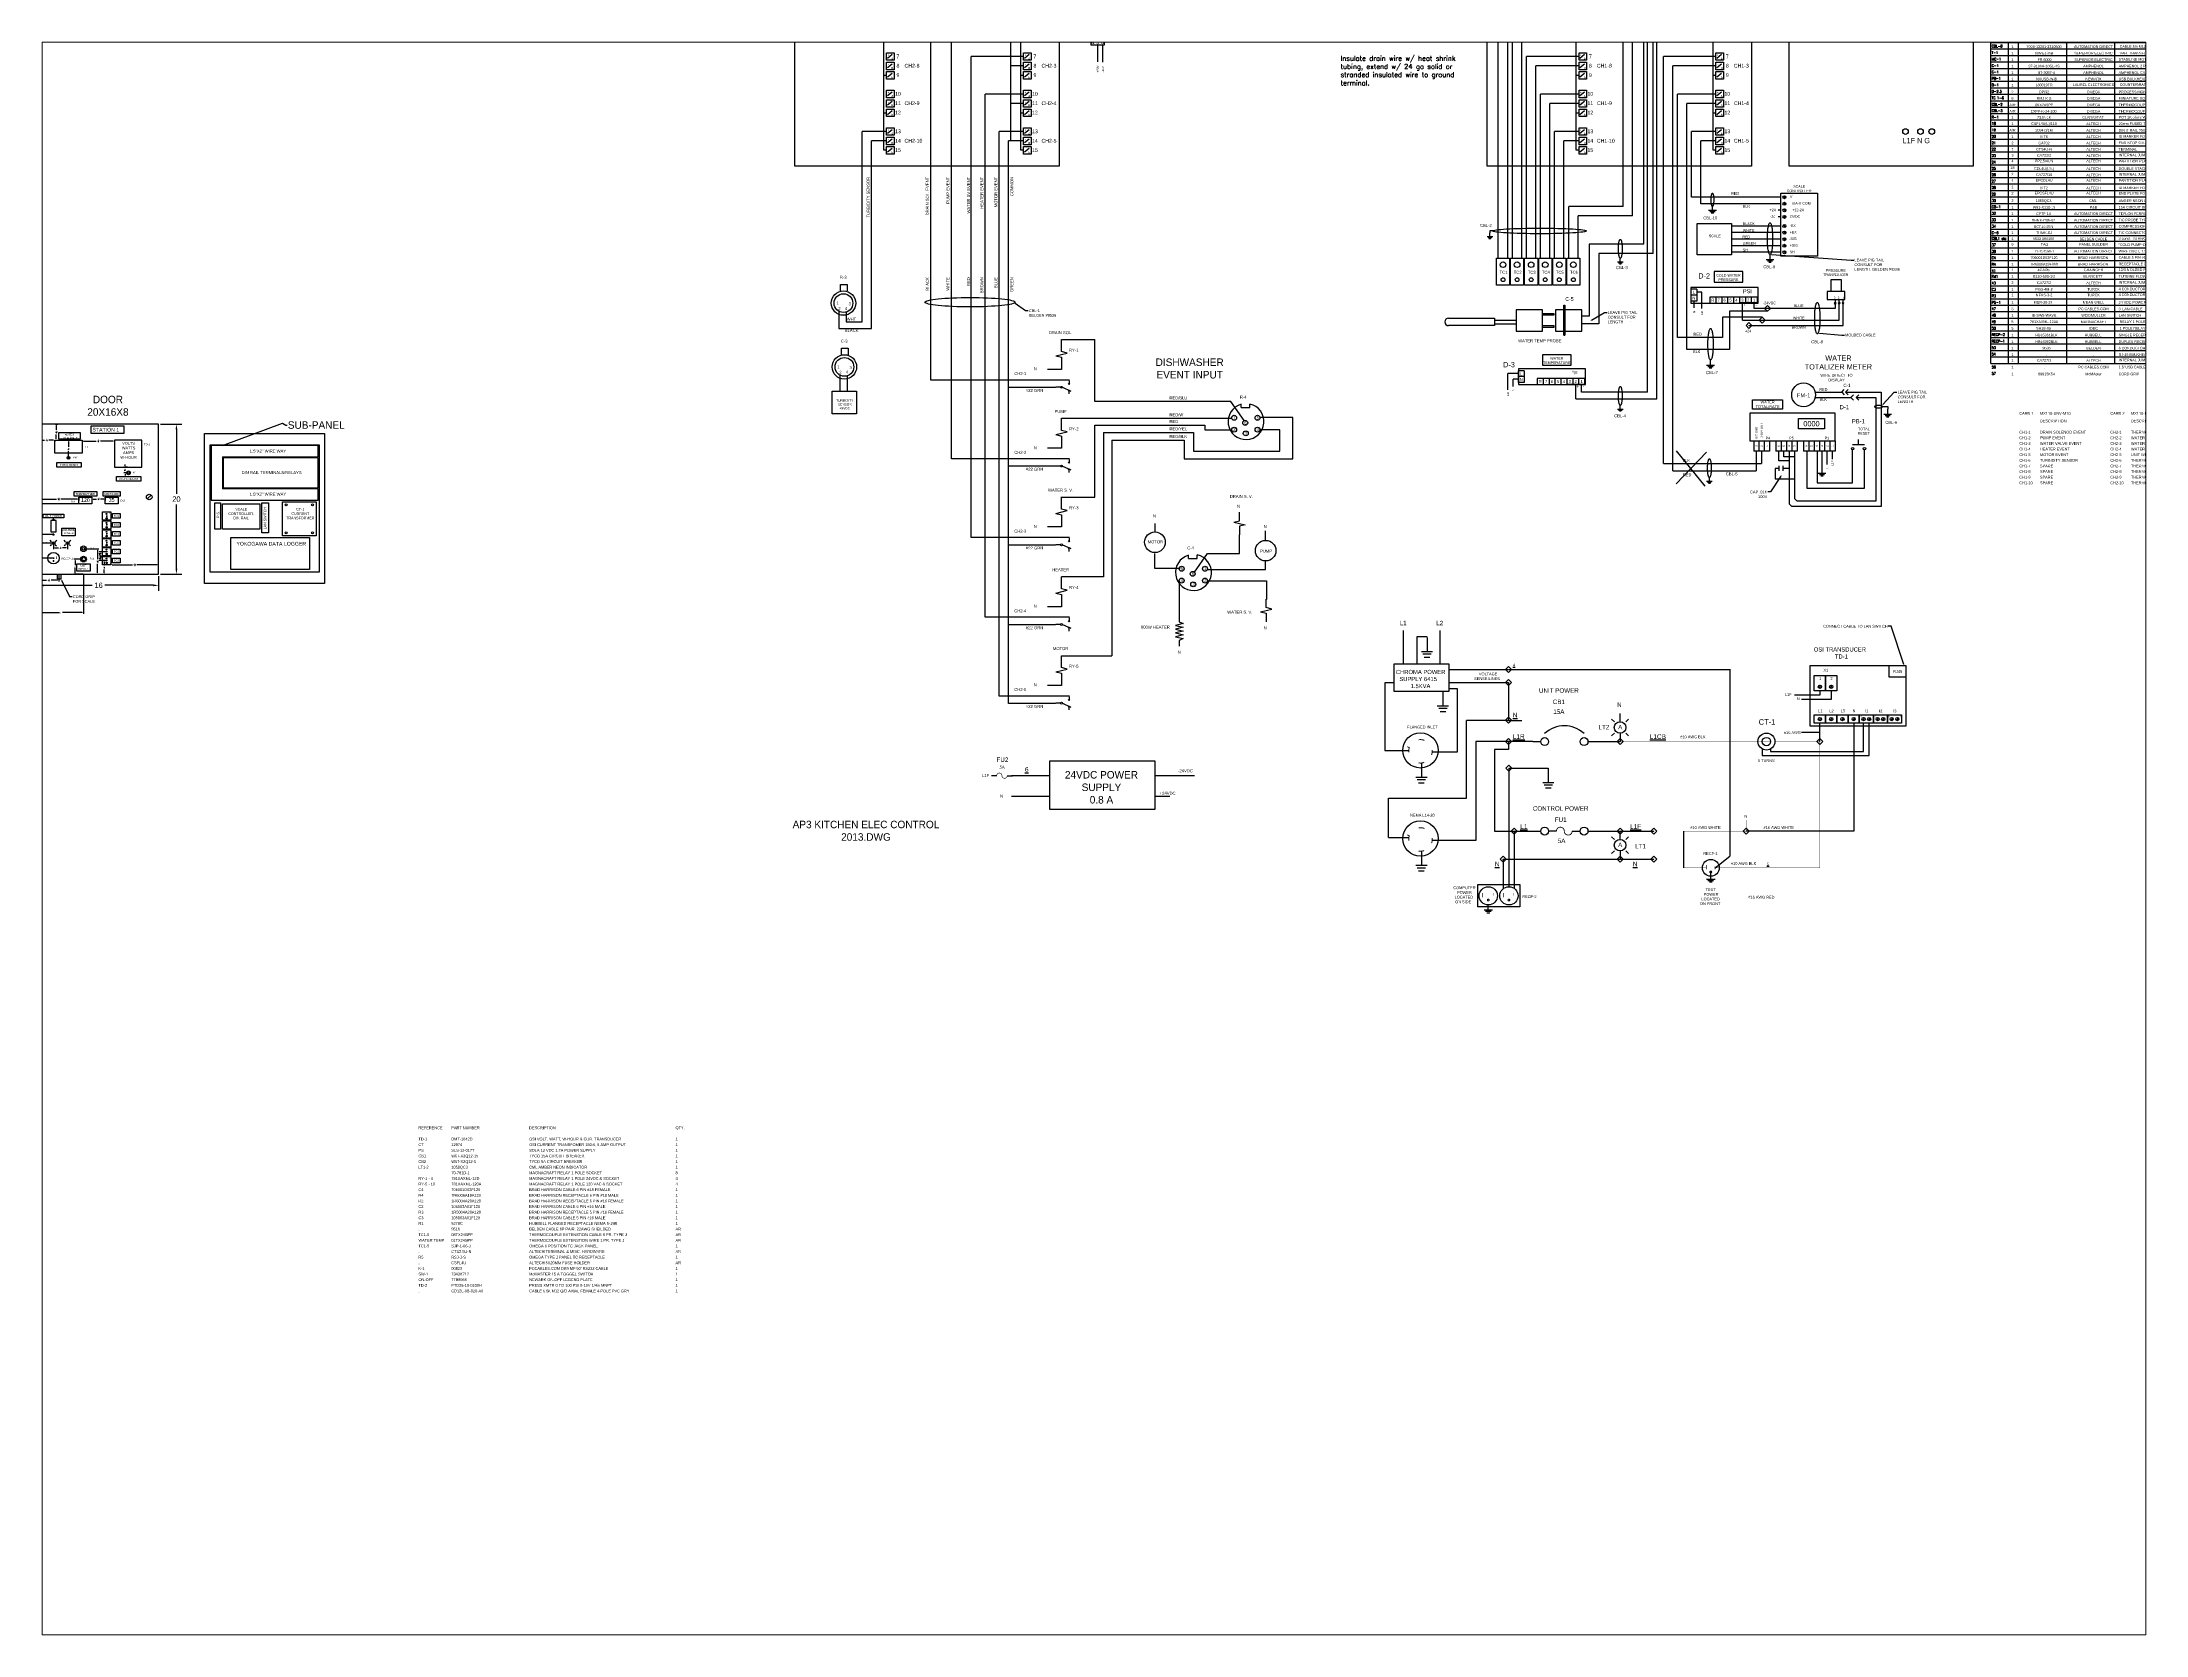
# Paper-space layout 'Layout1' of a CAD drawing. Extents: x 1.05 to 9.43, y 0.79 to 7.14.
# The model-space entities are those that its viewports show. They can reach past a viewport. Long polylines and large blocks are cut down to what shows.
import ezdxf
from ezdxf import colors
from ezdxf.entities.mleader import LeaderData, LeaderLine
from ezdxf.enums import TextEntityAlignment as Align
from ezdxf.math import Vec2, Vec3

# ---------------------------------------------------------------- set-up
doc = ezdxf.new("R2010")
doc.units = 0
doc.header["$MEASUREMENT"] = 0
doc.linetypes.add('DASHED', pattern=[0.75, 0.5, -0.25])
doc.linetypes.add('HIDDEN', pattern=[0.375, 0.25, -0.125])
doc.layers.get('0').update_dxf_attribs({"linetype": 'CONTINUOUS'})
doc.layers.get('DEFPOINTS').update_dxf_attribs({"linetype": 'CONTINUOUS'})
for name, color, linetype in [('COMP', 3, 'CONTINUOUS'), ('DASH', 3, 'DASHED'), ('DEVICE', 5, 'CONTINUOUS'), ('DIM', 32, 'CONTINUOUS'), ('ELEC', 1, 'CONTINUOUS'), ('Field Wire', 2, 'HIDDEN'), ('HIDDEN', 3, 'HIDDEN'), ('TERMINAL', 6, 'CONTINUOUS'), ('TEXT', 4, 'CONTINUOUS'), ('WIRE', 1, 'CONTINUOUS'), ('WIRE BIG', 1, 'CONTINUOUS'), ('WIRES', 1, 'CONTINUOUS')]:
    doc.layers.add(name, color=color, linetype=linetype)
doc.styles.add('ROMANS', font='romans')
doc.styles.add('SIMPLEX', font='SIMPLEX.shx')
doc.dimstyles.get("Standard").update_dxf_attribs({"dimtxt": 0.18, "dimasz": 0.18, "dimexe": 0.18, "dimexo": 0.0625, "dimgap": 0.09, "dimtad": 0, "dimtih": 1, "dimtoh": 1, "dimdec": 3, "dimzin": 0, "dimdsep": 46, "dimlunit": 4, "dimtxsty": 'Standard', "dimcen": 0.09, "dimadec": 0, "dimazin": 0, "dimtfac": 1, "dimtdec": 3, "dimtofl": 0, "dimtmove": 0, "dimatfit": 3, "dimfxl": 1, "dimtolj": 1, "dimtzin": 0, "dimarcsym": 0})
doc.dimstyles.new('STANDARD_WS', dxfattribs={"dimscale": 20, "dimtxt": 0.18, "dimasz": 0.18, "dimexe": 0.18, "dimexo": 0.0625, "dimgap": 0.09, "dimtad": 0, "dimtih": 1, "dimtoh": 1, "dimdec": 4, "dimzin": 0, "dimdsep": 46, "dimlunit": 4, "dimtxsty": 'Standard', "dimcen": 0.09, "dimadec": 0, "dimazin": 0, "dimtfac": 1, "dimtdec": 4, "dimtofl": 0, "dimtmove": 0, "dimatfit": 3, "dimfxl": 1, "dimfrac": 2, "dimtolj": 1, "dimtzin": 0, "dimarcsym": 0})

# ---------------------------------------------------------------- blocks, each defined once
blk = doc.blocks.new('COILRY')
for p, q in [((0, -0.375), (0, 0)), ((-0.25, -0.5625), (0.25, -0.4375)), ((-0.25, -0.5625), (0, -0.625)), ((0.25, -0.4375), (0, -0.375)), ((0, -0.625), (0, -1))]:
    blk.add_line(p, q)
blk = doc.blocks.new('RESISTOR')
for p, q in [((-1, 0), (-0.625, 0)), ((-0.625, 0), (-0.5, 0.25)), ((-0.5, 0.25), (-0.375, -0.25)), ((-0.375, -0.25), (-0.25, 0.25)), ((-0.25, 0.25), (-0.125, -0.25)), ((-0.125, -0.25), (0, 0.25)), ((0, 0.25), (0.125, -0.25)), ((0.125, -0.25), (0.25, 0.25)), ((0.25, 0.25), (0.375, -0.25)), ((0.375, -0.25), (0.5, 0.25)), ((0.5, 0.25), (0.625, 0)), ((0.625, 0), (1, 0))]:
    blk.add_line(p, q)
blk = doc.blocks.new('Circuit Breaker')
at = {"color": 7}
for p, q in [((0, 0), (0.049999, 0)), ((0.349999, 0), (0.399999, 0))]:
    blk.add_line(p, q, dxfattribs=at)
for centre in [(0.074999, 0), (0.324999, 0)]:
    blk.add_circle(centre, 0.025, dxfattribs=at)
blk.add_arc((0.199999, -0.081249), 0.18125, 46.39717, 133.6028, dxfattribs=at)
blk = doc.blocks.new('6el3b1c')
for p, q in [((0, -0.1), (0, 0)), ((0, -0.3), (0, -0.4))]:
    blk.add_line(p, q)
at = {"const_width": 0.0107}
blk.add_lwpolyline([(0, -0.3, -1), (0, -0.2, 1), (0, -0.1, 1)], format="xyb", dxfattribs=at)
blk = doc.blocks.new('Ground')
at = {"color": 7}
for p, q in [((-0.1, 0), (0.1, 0)), ((0.075, -0.05), (-0.075, -0.05)), ((-0.05, -0.1), (0.05, -0.1))]:
    blk.add_line(p, q, dxfattribs=at)
blk = doc.blocks.new('TIE')
at = {"const_width": 0.0625}
blk.add_lwpolyline([(-0.03125, 0, 1), (0.03125, 0, 1), (-0.03125, 0, 1)], format="xyb", dxfattribs=at)
blk = doc.blocks.new('*U26')
at = {"layer": 'ELEC'}
for p, q in [((0.1, 0), (-0.08, 0)), ((0, 0.09), (0, -0.08))]:
    blk.add_line(p, q, dxfattribs=at)
blk.add_lwpolyline([(-0.56, 0.56), (0.56, 0.56), (0.56, -0.56), (-0.56, -0.56)], close=True, dxfattribs=at)
for centre, radius in [((0, 0.28), 0.0625), ((0, -0.3), 0.0964)]:
    blk.add_circle(centre, radius, dxfattribs=at)
blk = doc.blocks.new('*U27')
at = {"layer": 'COMP', "color": 0, "linetype": 'ByBlock', "lineweight": -2, "transparency": 16777216}
for p in [(0, 5.9375), (0, 4.75), (0, 3.5625), (0, 2.375), (0, 1.1875), (0, 0)]:
    blk.add_blockref('*U26', p, dxfattribs=at)
blk = doc.blocks.new('*D28')
at = {"layer": 'COMP', "color": 0, "lineweight": -2, "transparency": 16777216}
for p, q in [((-152.62, 70.62), (-152.62, 68.66)), ((-136.62, 70.62), (-136.62, 68.66)), ((-151.9, 69.38), (-145.46, 69.38)), ((-137.34, 69.38), (-143.78, 69.38))]:
    blk.add_line(p, q, dxfattribs=at)
at = {"layer": 'COMP', "color": 0, "transparency": 16777216}
for points in [[(-151.9, 69.5), (-151.9, 69.25), (-152.62, 69.38)], [(-137.34, 69.5), (-137.34, 69.25), (-136.62, 69.38)]]:
    blk.add_solid(points, dxfattribs=at)
at = {"layer": 'DEFPOINTS', "color": 0, "transparency": 16777216}
for p in [(-152.62, 70.88), (-136.62, 70.88), (-136.62, 69.38)]:
    blk.add_point(p, dxfattribs=at)
at = {"layer": 'COMP', "color": 0, "transparency": 16777216, "insert": (-144.62, 69.38), "char_height": 0.72, "attachment_point": 5}
blk.add_mtext('\\A1;16', dxfattribs=at)
blk = doc.blocks.new('*D29')
at = {"layer": 'COMP', "color": 0, "lineweight": -2, "transparency": 16777216}
for p, q in [((-136.37, 90.88), (-133.53, 90.88)), ((-134.25, 90.16), (-134.25, 81.59)), ((-134.25, 71.59), (-134.25, 80.16)), ((-136.37, 70.88), (-133.53, 70.88))]:
    blk.add_line(p, q, dxfattribs=at)
at = {"layer": 'COMP', "color": 0, "transparency": 16777216}
for points in [[(-134.37, 90.16), (-134.13, 90.16), (-134.25, 90.88)], [(-134.37, 71.59), (-134.13, 71.59), (-134.25, 70.88)]]:
    blk.add_solid(points, dxfattribs=at)
at = {"layer": 'DEFPOINTS', "color": 0, "transparency": 16777216}
for p in [(-136.62, 90.88), (-134.25, 90.88), (-136.62, 70.88)]:
    blk.add_point(p, dxfattribs=at)
at = {"layer": 'COMP', "color": 0, "transparency": 16777216, "insert": (-134.25, 80.87), "char_height": 0.72, "attachment_point": 5}
blk.add_mtext('\\A1;20', dxfattribs=at)
blk = doc.blocks.new('GND')
for p, q in [((0, -0.5), (0, 0)), ((-0.375, -0.5), (0.375, -0.5)), ((-0.25, -0.625), (0.25, -0.625)), ((-0.125, -0.75), (0.125, -0.75))]:
    blk.add_line(p, q)
blk = doc.blocks.new('*U33')
at = {"layer": 'COMP'}
blk.add_lwpolyline([(-0.5, 0.4375), (0.5, 0.4375), (0.5, -0.4375), (-0.5, -0.4375)], close=True, dxfattribs=at)
blk = doc.blocks.new('*U34')
at = {"layer": 'COMP', "color": 0, "linetype": 'ByBlock', "lineweight": -2, "transparency": 16777216}
for p in [(0, 5.25), (0, 3.9375), (0, 2.625), (0, 1.3125), (0, 0)]:
    blk.add_blockref('*U33', p, dxfattribs=at)
blk = doc.blocks.new('*D35')
at = {"layer": 'DEFPOINTS', "color": 0, "transparency": 16777216}
for p in [(-153.5, 90.12), (-152.62, 90.88), (-152.62, 90.12)]:
    blk.add_point(p, dxfattribs=at)
at = {"layer": 'DIM', "color": 0, "lineweight": -2, "transparency": 16777216}
for p, q in [((-152.69, 90.88), (-153.68, 90.88)), ((-152.69, 90.12), (-153.68, 90.12)), ((-153.5, 91.06), (-153.5, 91.23)), ((-153.5, 89.94), (-153.5, 89.77))]:
    blk.add_line(p, q, dxfattribs=at)
at = {"layer": 'DIM', "color": 0, "transparency": 16777216}
for points in [[(-153.53, 91.06), (-153.47, 91.06), (-153.5, 90.88)], [(-153.53, 89.94), (-153.47, 89.94), (-153.5, 90.12)]]:
    blk.add_solid(points, dxfattribs=at)
at = {"layer": 'DIM', "color": 0, "transparency": 16777216, "insert": (-153.5, 90.5), "char_height": 0.18, "attachment_point": 5}
blk.add_mtext('\\A1;{\\H1.000000x;\\S3/4;}"', dxfattribs=at)
blk = doc.blocks.new('*D36')
at = {"layer": 'DEFPOINTS', "color": 0, "transparency": 16777216}
for p in [(-152.62, 90.88), (-154.62, 87.62), (-152.62, 87.62)]:
    blk.add_point(p, dxfattribs=at)
at = {"layer": 'DIM', "color": 0, "lineweight": -2, "transparency": 16777216}
for p, q in [((-152.69, 90.88), (-154.81, 90.88)), ((-154.62, 90.69), (-154.62, 89.55)), ((-152.69, 87.62), (-154.81, 87.62)), ((-154.62, 87.81), (-154.62, 88.95))]:
    blk.add_line(p, q, dxfattribs=at)
at = {"layer": 'DIM', "color": 0, "transparency": 16777216}
for points in [[(-154.66, 90.69), (-154.59, 90.69), (-154.62, 90.88)], [(-154.66, 87.81), (-154.59, 87.81), (-154.62, 87.62)]]:
    blk.add_solid(points, dxfattribs=at)
at = {"layer": 'DIM', "color": 0, "transparency": 16777216, "insert": (-154.62, 89.25), "char_height": 0.18, "attachment_point": 5}
blk.add_mtext('\\A1;3{\\H1.000000x;\\S1/4;}"', dxfattribs=at)
blk = doc.blocks.new('*D37')
at = {"layer": 'DEFPOINTS', "color": 0, "transparency": 16777216}
for p in [(-153.25, 73), (-150.62, 73), (-152.62, 70.88)]:
    blk.add_point(p, dxfattribs=at)
at = {"layer": 'DIM', "color": 0, "lineweight": -2, "transparency": 16777216}
for p, q in [((-150.69, 73), (-153.43, 73)), ((-152.69, 70.88), (-153.43, 70.88)), ((-153.25, 72.82), (-153.25, 72.24)), ((-153.25, 71.06), (-153.25, 71.64))]:
    blk.add_line(p, q, dxfattribs=at)
at = {"layer": 'DIM', "color": 0, "transparency": 16777216}
for points in [[(-153.28, 72.82), (-153.22, 72.82), (-153.25, 73)], [(-153.28, 71.06), (-153.22, 71.06), (-153.25, 70.88)]]:
    blk.add_solid(points, dxfattribs=at)
at = {"layer": 'DIM', "color": 0, "transparency": 16777216, "insert": (-153.25, 71.94), "char_height": 0.18, "attachment_point": 5}
blk.add_mtext('\\A1;2{\\H1.000000x;\\S1/8;}"', dxfattribs=at)
blk = doc.blocks.new('*D38')
at = {"layer": 'DEFPOINTS', "color": 0, "transparency": 16777216}
for p in [(-153.88, 74.99), (-150.63, 74.99), (-152.62, 70.88)]:
    blk.add_point(p, dxfattribs=at)
at = {"layer": 'DIM', "color": 0, "lineweight": -2, "transparency": 16777216}
for p, q in [((-150.69, 74.99), (-154.06, 74.99)), ((-153.88, 74.81), (-153.88, 73.23)), ((-152.69, 70.88), (-154.06, 70.88)), ((-153.88, 71.06), (-153.88, 72.63))]:
    blk.add_line(p, q, dxfattribs=at)
at = {"layer": 'DIM', "color": 0, "transparency": 16777216}
for points in [[(-153.91, 74.81), (-153.84, 74.81), (-153.88, 74.99)], [(-153.91, 71.06), (-153.84, 71.06), (-153.88, 70.88)]]:
    blk.add_solid(points, dxfattribs=at)
at = {"layer": 'DIM', "color": 0, "transparency": 16777216, "insert": (-153.88, 72.93), "char_height": 0.18, "attachment_point": 5}
blk.add_mtext('\\A1;4{\\H1.000000x;\\S1/8;}"', dxfattribs=at)
blk = doc.blocks.new('*D39')
at = {"layer": 'DEFPOINTS', "color": 0, "transparency": 16777216}
for p in [(-150.62, 76.15), (-154.75, 70.88), (-152.62, 70.88)]:
    blk.add_point(p, dxfattribs=at)
at = {"layer": 'DIM', "color": 0, "lineweight": -2, "transparency": 16777216}
for p, q in [((-150.69, 76.15), (-154.93, 76.15)), ((-154.75, 75.97), (-154.75, 73.81)), ((-154.75, 71.06), (-154.75, 73.21)), ((-152.69, 70.88), (-154.93, 70.88))]:
    blk.add_line(p, q, dxfattribs=at)
at = {"layer": 'DIM', "color": 0, "transparency": 16777216}
for points in [[(-154.78, 75.97), (-154.72, 75.97), (-154.75, 76.15)], [(-154.78, 71.06), (-154.72, 71.06), (-154.75, 70.88)]]:
    blk.add_solid(points, dxfattribs=at)
at = {"layer": 'DIM', "color": 0, "transparency": 16777216, "insert": (-154.75, 73.51), "char_height": 0.18, "attachment_point": 5}
blk.add_mtext('\\A1;5{\\H1.000000x;\\S1/4;}"', dxfattribs=at)
blk = doc.blocks.new('*D40')
at = {"layer": 'DEFPOINTS', "color": 0, "transparency": 16777216}
for p in [(-150.63, 74.99), (-148.75, 74.99), (-148.75, 74.38)]:
    blk.add_point(p, dxfattribs=at)
at = {"layer": 'DIM', "color": 0, "lineweight": -2, "transparency": 16777216}
for p, q in [((-150.63, 74.93), (-150.63, 74.19)), ((-150.45, 74.38), (-149.96, 74.38)), ((-148.93, 74.38), (-149.42, 74.38)), ((-148.75, 74.93), (-148.75, 74.19))]:
    blk.add_line(p, q, dxfattribs=at)
at = {"layer": 'DIM', "color": 0, "transparency": 16777216}
for points in [[(-150.45, 74.41), (-150.45, 74.34), (-150.63, 74.38)], [(-148.93, 74.41), (-148.93, 74.34), (-148.75, 74.38)]]:
    blk.add_solid(points, dxfattribs=at)
at = {"layer": 'DIM', "color": 0, "transparency": 16777216, "insert": (-149.69, 74.38), "char_height": 0.18, "attachment_point": 5}
blk.add_mtext('\\A1;1{\\H1.000000x;\\S7/8;}"', dxfattribs=at)
blk = doc.blocks.new('*D41')
at = {"layer": 'DEFPOINTS', "color": 0, "transparency": 16777216}
for p in [(-147.75, 72.875), (-146.625, 72.875), (-146.625, 70.875)]:
    blk.add_point(p, dxfattribs=at)
at = {"layer": 'DIM', "color": 0, "lineweight": -2, "transparency": 16777216}
for p, q in [((-146.6875, 72.875), (-147.93, 72.875)), ((-146.6875, 70.875), (-147.93, 70.875)), ((-147.75, 72.695), (-147.75, 72.055)), ((-147.75, 71.055), (-147.75, 71.695))]:
    blk.add_line(p, q, dxfattribs=at)
at = {"layer": 'DIM', "color": 0, "transparency": 16777216}
for points in [[(-147.78, 72.695), (-147.72, 72.695), (-147.75, 72.875)], [(-147.78, 71.055), (-147.72, 71.055), (-147.75, 70.875)]]:
    blk.add_solid(points, dxfattribs=at)
at = {"layer": 'DIM', "color": 0, "transparency": 16777216, "insert": (-147.75, 71.875), "char_height": 0.18, "attachment_point": 5}
blk.add_mtext('\\A1;2"', dxfattribs=at)
blk = doc.blocks.new('*D42')
at = {"layer": 'DEFPOINTS', "color": 0, "transparency": 16777216}
for p in [(-146.625, 74.25), (-144.75, 74.25), (-146.625, 70.875)]:
    blk.add_point(p, dxfattribs=at)
at = {"layer": 'DIM', "color": 0, "lineweight": -2, "transparency": 16777216}
for p, q in [((-146.5625, 74.25), (-144.57, 74.25)), ((-144.75, 74.07), (-144.75, 72.8625)), ((-146.5625, 70.875), (-144.57, 70.875)), ((-144.75, 71.055), (-144.75, 72.2625))]:
    blk.add_line(p, q, dxfattribs=at)
at = {"layer": 'DIM', "color": 0, "transparency": 16777216}
for points in [[(-144.78, 74.07), (-144.72, 74.07), (-144.75, 74.25)], [(-144.78, 71.055), (-144.72, 71.055), (-144.75, 70.875)]]:
    blk.add_solid(points, dxfattribs=at)
at = {"layer": 'DIM', "color": 0, "transparency": 16777216, "insert": (-144.75, 72.5625), "char_height": 0.18, "attachment_point": 5}
blk.add_mtext('\\A1;3{\\H1.000000x;\\S3/8;}"', dxfattribs=at)
blk = doc.blocks.new('*D43')
at = {"layer": 'DEFPOINTS', "color": 0, "transparency": 16777216}
for p in [(-144.12, 72.67), (-144.12, 70.88), (-143.88, 72.67)]:
    blk.add_point(p, dxfattribs=at)
at = {"layer": 'DIM', "color": 0, "lineweight": -2, "transparency": 16777216}
for p, q in [((-144.06, 72.67), (-143.69, 72.67)), ((-144.06, 70.88), (-143.69, 70.88)), ((-143.88, 72.49), (-143.88, 72.07)), ((-143.88, 71.06), (-143.88, 71.47))]:
    blk.add_line(p, q, dxfattribs=at)
at = {"layer": 'DIM', "color": 0, "transparency": 16777216}
for points in [[(-143.91, 72.49), (-143.84, 72.49), (-143.88, 72.67)], [(-143.91, 71.06), (-143.84, 71.06), (-143.88, 70.88)]]:
    blk.add_solid(points, dxfattribs=at)
at = {"layer": 'DIM', "color": 0, "transparency": 16777216, "insert": (-143.88, 71.77), "char_height": 0.18, "attachment_point": 5}
blk.add_mtext('\\A1;1{\\H1.000000x;\\S3/4;}"', dxfattribs=at)
blk = doc.blocks.new('*D44')
at = {"layer": 'DEFPOINTS', "color": 0, "transparency": 16777216}
for p in [(-143, 72.125), (-136.625, 72.125), (-136.625, 72.125)]:
    blk.add_point(p, dxfattribs=at)
at = {"layer": 'DIM', "color": 0, "lineweight": -2, "transparency": 16777216}
for p, q in [((-143, 72.1875), (-143, 72.305)), ((-142.82, 72.125), (-140.1125, 72.125)), ((-136.805, 72.125), (-139.5125, 72.125)), ((-136.625, 72.1875), (-136.625, 72.305))]:
    blk.add_line(p, q, dxfattribs=at)
at = {"layer": 'DIM', "color": 0, "transparency": 16777216}
for points in [[(-142.82, 72.155), (-142.82, 72.095), (-143, 72.125)], [(-136.805, 72.155), (-136.805, 72.095), (-136.625, 72.125)]]:
    blk.add_solid(points, dxfattribs=at)
at = {"layer": 'DIM', "color": 0, "transparency": 16777216, "insert": (-139.8125, 72.125), "char_height": 0.18, "attachment_point": 5}
blk.add_mtext('\\A1;6{\\H1.000000x;\\S3/8;}"', dxfattribs=at)
blk = doc.blocks.new('*D45')
at = {"layer": 'DEFPOINTS', "color": 0, "transparency": 16777216}
for p in [(-152.625, 70.875), (-146.625, 70.875), (-146.625, 65.75)]:
    blk.add_point(p, dxfattribs=at)
at = {"layer": 'DIM', "color": 0, "lineweight": -2, "transparency": 16777216}
for p, q in [((-152.625, 70.8125), (-152.625, 65.57)), ((-146.625, 70.8125), (-146.625, 65.57)), ((-152.445, 65.75), (-149.835, 65.75)), ((-146.805, 65.75), (-149.415, 65.75))]:
    blk.add_line(p, q, dxfattribs=at)
at = {"layer": 'DIM', "color": 0, "transparency": 16777216}
for points in [[(-152.445, 65.78), (-152.445, 65.72), (-152.625, 65.75)], [(-146.805, 65.78), (-146.805, 65.72), (-146.625, 65.75)]]:
    blk.add_solid(points, dxfattribs=at)
at = {"layer": 'DIM', "color": 0, "transparency": 16777216, "insert": (-149.625, 65.75), "char_height": 0.18, "attachment_point": 5}
blk.add_mtext('\\A1;6"', dxfattribs=at)
blk = doc.blocks.new('*D46')
at = {"layer": 'DEFPOINTS', "color": 0, "transparency": 16777216}
for p in [(-155.88, 80.25), (-147.25, 80.25), (-152.62, 70.88)]:
    blk.add_point(p, dxfattribs=at)
at = {"layer": 'DIM', "color": 0, "lineweight": -2, "transparency": 16777216}
for p, q in [((-147.31, 80.25), (-156.06, 80.25)), ((-155.88, 80.07), (-155.88, 75.86)), ((-155.88, 71.06), (-155.88, 75.26)), ((-152.69, 70.88), (-156.06, 70.88))]:
    blk.add_line(p, q, dxfattribs=at)
at = {"layer": 'DIM', "color": 0, "transparency": 16777216}
for points in [[(-155.91, 80.07), (-155.84, 80.07), (-155.88, 80.25)], [(-155.91, 71.06), (-155.84, 71.06), (-155.88, 70.88)]]:
    blk.add_solid(points, dxfattribs=at)
at = {"layer": 'DIM', "color": 0, "transparency": 16777216, "insert": (-155.88, 75.56), "char_height": 0.18, "attachment_point": 5}
blk.add_mtext('\\A1;9{\\H1.000000x;\\S3/8;}"', dxfattribs=at)
blk = doc.blocks.new('*D47')
at = {"layer": 'DEFPOINTS', "color": 0, "transparency": 16777216}
for p in [(-152.62, 81.12), (-152.62, 80.88), (-147.25, 81.12)]:
    blk.add_point(p, dxfattribs=at)
at = {"layer": 'DIM', "color": 0, "lineweight": -2, "transparency": 16777216}
for p, q in [((-152.62, 81.06), (-152.62, 80.69)), ((-152.44, 80.88), (-150.24, 80.88)), ((-147.43, 80.88), (-149.64, 80.88)), ((-147.25, 81.06), (-147.25, 80.69))]:
    blk.add_line(p, q, dxfattribs=at)
at = {"layer": 'DIM', "color": 0, "transparency": 16777216}
for points in [[(-152.44, 80.91), (-152.44, 80.84), (-152.62, 80.88)], [(-147.43, 80.91), (-147.43, 80.84), (-147.25, 80.88)]]:
    blk.add_solid(points, dxfattribs=at)
at = {"layer": 'DIM', "color": 0, "transparency": 16777216, "insert": (-149.94, 80.88), "char_height": 0.18, "attachment_point": 5}
blk.add_mtext('\\A1;5{\\H1.000000x;\\S3/8;}"', dxfattribs=at)
blk = doc.blocks.new('*D48')
at = {"layer": 'DEFPOINTS', "color": 0, "transparency": 16777216}
for p in [(-145.5, 81.12), (-143.75, 81.12), (-143.75, 80.88)]:
    blk.add_point(p, dxfattribs=at)
at = {"layer": 'DIM', "color": 0, "lineweight": -2, "transparency": 16777216}
for p, q in [((-145.5, 81.06), (-145.5, 80.69)), ((-145.32, 80.88), (-144.89, 80.88)), ((-143.93, 80.88), (-144.35, 80.88)), ((-143.75, 81.06), (-143.75, 80.69))]:
    blk.add_line(p, q, dxfattribs=at)
at = {"layer": 'DIM', "color": 0, "transparency": 16777216}
for points in [[(-145.32, 80.91), (-145.32, 80.84), (-145.5, 80.88)], [(-143.93, 80.91), (-143.93, 80.84), (-143.75, 80.88)]]:
    blk.add_solid(points, dxfattribs=at)
at = {"layer": 'DIM', "color": 0, "transparency": 16777216, "insert": (-144.62, 80.88), "char_height": 0.18, "attachment_point": 5}
blk.add_mtext('\\A1;1{\\H1.000000x;\\S3/4;}"', dxfattribs=at)
blk = doc.blocks.new('*D49')
at = {"layer": 'DEFPOINTS', "color": 0, "transparency": 16777216}
for p in [(-150.44, 90.88), (-150.25, 90.88), (-150.44, 88.75)]:
    blk.add_point(p, dxfattribs=at)
at = {"layer": 'DIM', "color": 0, "lineweight": -2, "transparency": 16777216}
for p, q in [((-150.37, 90.88), (-150.07, 90.88)), ((-150.25, 90.69), (-150.25, 90.11)), ((-150.37, 88.75), (-150.07, 88.75)), ((-150.25, 88.93), (-150.25, 89.51))]:
    blk.add_line(p, q, dxfattribs=at)
at = {"layer": 'DIM', "color": 0, "transparency": 16777216}
for points in [[(-150.28, 90.69), (-150.22, 90.69), (-150.25, 90.88)], [(-150.28, 88.93), (-150.22, 88.93), (-150.25, 88.75)]]:
    blk.add_solid(points, dxfattribs=at)
at = {"layer": 'DIM', "color": 0, "transparency": 16777216, "insert": (-150.25, 89.81), "char_height": 0.18, "attachment_point": 5}
blk.add_mtext('\\A1;2{\\H1.000000x;\\S1/8;}"', dxfattribs=at)
blk = doc.blocks.new('*D50')
at = {"layer": 'DEFPOINTS', "color": 0, "transparency": 16777216}
for p in [(-152.62, 88.75), (-152.62, 88.75), (-150.44, 88.75)]:
    blk.add_point(p, dxfattribs=at)
at = {"layer": 'DIM', "color": 0, "lineweight": -2, "transparency": 16777216}
for p, q in [((-152.62, 88.69), (-152.62, 88.57)), ((-152.44, 88.75), (-151.83, 88.75)), ((-150.62, 88.75), (-151.23, 88.75)), ((-150.44, 88.69), (-150.44, 88.57))]:
    blk.add_line(p, q, dxfattribs=at)
at = {"layer": 'DIM', "color": 0, "transparency": 16777216}
for points in [[(-152.44, 88.78), (-152.44, 88.72), (-152.62, 88.75)], [(-150.62, 88.78), (-150.62, 88.72), (-150.44, 88.75)]]:
    blk.add_solid(points, dxfattribs=at)
at = {"layer": 'DIM', "color": 0, "transparency": 16777216, "insert": (-151.53, 88.75), "char_height": 0.18, "attachment_point": 5}
blk.add_mtext('\\A1;2{\\H1.000000x;\\S1/4;}"', dxfattribs=at)
blk = doc.blocks.new('*D51')
at = {"layer": 'DEFPOINTS', "color": 0, "transparency": 16777216}
for p in [(-146.81, 88.75), (-142.5, 88.75), (-142.5, 88.62)]:
    blk.add_point(p, dxfattribs=at)
at = {"layer": 'DIM', "color": 0, "lineweight": -2, "transparency": 16777216}
for p, q in [((-146.81, 88.69), (-146.81, 88.44)), ((-146.63, 88.62), (-144.96, 88.62)), ((-142.68, 88.62), (-144.36, 88.62)), ((-142.5, 88.69), (-142.5, 88.44))]:
    blk.add_line(p, q, dxfattribs=at)
at = {"layer": 'DIM', "color": 0, "transparency": 16777216}
for points in [[(-146.63, 88.66), (-146.63, 88.59), (-146.81, 88.62)], [(-142.68, 88.66), (-142.68, 88.59), (-142.5, 88.62)]]:
    blk.add_solid(points, dxfattribs=at)
at = {"layer": 'DIM', "color": 0, "transparency": 16777216, "insert": (-144.66, 88.62), "char_height": 0.18, "attachment_point": 5}
blk.add_mtext('\\A1;4{\\H1.000000x;\\S3/8;}"', dxfattribs=at)
blk = doc.blocks.new('*D52')
at = {"layer": 'DEFPOINTS', "color": 0, "transparency": 16777216}
for p in [(-148.625, 88.75), (-148.625, 88.75), (-148.625, 86.375)]:
    blk.add_point(p, dxfattribs=at)
at = {"layer": 'DIM', "color": 0, "lineweight": -2, "transparency": 16777216}
for p, q in [((-148.6875, 88.75), (-148.805, 88.75)), ((-148.625, 88.57), (-148.625, 87.8625)), ((-148.625, 86.555), (-148.625, 87.2625)), ((-148.6875, 86.375), (-148.805, 86.375))]:
    blk.add_line(p, q, dxfattribs=at)
at = {"layer": 'DIM', "color": 0, "transparency": 16777216}
for points in [[(-148.655, 88.57), (-148.595, 88.57), (-148.625, 88.75)], [(-148.655, 86.555), (-148.595, 86.555), (-148.625, 86.375)]]:
    blk.add_solid(points, dxfattribs=at)
at = {"layer": 'DIM', "color": 0, "transparency": 16777216, "insert": (-148.625, 87.5625), "char_height": 0.18, "attachment_point": 5}
blk.add_mtext('\\A1;2{\\H1.000000x;\\S3/8;}"', dxfattribs=at)
blk = doc.blocks.new('*D53')
at = {"layer": 'DEFPOINTS', "color": 0, "transparency": 16777216}
for p in [(-141.08, 84.37), (-140.69, 85.12), (-140.69, 84.37)]:
    blk.add_point(p, dxfattribs=at)
at = {"layer": 'DIM', "color": 0, "lineweight": -2, "transparency": 16777216}
for p, q in [((-140.75, 85.12), (-141.26, 85.12)), ((-140.75, 84.37), (-141.26, 84.37)), ((-141.08, 85.31), (-141.08, 85.48)), ((-141.08, 84.19), (-141.08, 84.01))]:
    blk.add_line(p, q, dxfattribs=at)
at = {"layer": 'DIM', "color": 0, "transparency": 16777216}
for points in [[(-141.11, 85.31), (-141.05, 85.31), (-141.08, 85.12)], [(-141.11, 84.19), (-141.05, 84.19), (-141.08, 84.37)]]:
    blk.add_solid(points, dxfattribs=at)
at = {"layer": 'DIM', "color": 0, "transparency": 16777216, "insert": (-141.08, 84.75), "char_height": 0.18, "attachment_point": 5}
blk.add_mtext('\\A1;{\\H1.000000x;\\S3/4;}"', dxfattribs=at)
blk = doc.blocks.new('*D54')
at = {"layer": 'DEFPOINTS', "color": 0, "transparency": 16777216}
for p in [(-152.62, 70.88), (-149.9, 70.88), (-149.9, 70.05)]:
    blk.add_point(p, dxfattribs=at)
at = {"layer": 'DIM', "color": 0, "lineweight": -2, "transparency": 16777216}
for p, q in [((-152.62, 70.81), (-152.62, 69.87)), ((-149.9, 70.81), (-149.9, 69.87)), ((-152.44, 70.05), (-151.56, 70.05)), ((-150.08, 70.05), (-150.96, 70.05))]:
    blk.add_line(p, q, dxfattribs=at)
at = {"layer": 'DIM', "color": 0, "transparency": 16777216}
for points in [[(-152.44, 70.08), (-152.44, 70.02), (-152.62, 70.05)], [(-150.08, 70.08), (-150.08, 70.02), (-149.9, 70.05)]]:
    blk.add_solid(points, dxfattribs=at)
at = {"layer": 'DIM', "color": 0, "transparency": 16777216, "insert": (-151.26, 70.05), "char_height": 0.18, "attachment_point": 5}
blk.add_mtext('\\A1;2{\\H1.000000x;\\S3/4;}"', dxfattribs=at)
blk = doc.blocks.new('*D55')
at = {"layer": 'DEFPOINTS', "color": 0, "transparency": 16777216}
for p in [(-144.35, 73.86), (-143.55, 73.86), (-143.55, 72.68)]:
    blk.add_point(p, dxfattribs=at)
at = {"layer": 'DIM', "color": 0, "lineweight": -2, "transparency": 16777216}
for p, q in [((-143.61, 73.86), (-144.53, 73.86)), ((-144.35, 73.68), (-144.35, 73.57)), ((-144.35, 72.86), (-144.35, 72.97)), ((-143.61, 72.68), (-144.53, 72.68))]:
    blk.add_line(p, q, dxfattribs=at)
at = {"layer": 'DIM', "color": 0, "transparency": 16777216}
for points in [[(-144.38, 73.68), (-144.32, 73.68), (-144.35, 73.86)], [(-144.38, 72.86), (-144.32, 72.86), (-144.35, 72.68)]]:
    blk.add_solid(points, dxfattribs=at)
at = {"layer": 'DIM', "color": 0, "transparency": 16777216, "insert": (-144.35, 73.27), "char_height": 0.18, "attachment_point": 5}
blk.add_mtext('\\A1;1{\\H1.000000x;\\S1/8;}"', dxfattribs=at)

msp = doc.modelspace()

# ---------------------------------------------------------------- linework, layer by layer
for p, q in [((107.5, 98.97183), (107.5, 148.625)), ((109.87006, 98.97183), (109.87006, 147.21597)), ((111.18604, 98.97183), (111.18604, 147.21597)), ((117.60144, 98.97183), (117.60144, 147.21597)), ((124.01684, 98.97183), (124.01684, 147.21597)), ((76.49864, 109.10714), (67.54214, 109.10714)), ((67.54214, 109.10714), (67.54214, 107.00714)), ((67.54214, 107.00714), (76.49864, 107.00714)), ((76.49864, 107.00714), (76.49864, 109.10714)), ((88.06114, 108.56764), (85.68814, 108.56764)), ((85.68814, 108.56764), (85.68814, 107.50714)), ((85.68814, 107.50714), (88.06114, 107.50714)), ((88.06114, 107.50714), (88.06114, 108.56764)), ((53.5, 98.2375), (44.5435, 98.2375)), ((44.5435, 98.2375), (44.5435, 96.1375)), ((53.5, 96.1375), (53.5, 98.2375)), ((44.5435, 96.1375), (53.5, 96.1375))]:
    msp.add_line(p, q)
at = {"linetype": 'Continuous'}
for p, q in [((107.5, 142.54811), (139.30455, 142.54811)), ((107.5, 141.73432), (139.30455, 141.73432)), ((107.5, 140.8882), (139.30455, 140.8882)), ((107.5, 140.0242), (139.30455, 140.0242)), ((107.5, 139.1602), (139.30455, 139.1602)), ((107.5, 138.29123), (139.30455, 138.29123)), ((107.5, 137.44511), (139.30455, 137.44511)), ((107.5, 136.58111), (139.30455, 136.58111)), ((107.5, 135.71711), (139.30455, 135.71711)), ((107.5, 134.85311), (139.30455, 134.85311)), ((107.5, 133.98911), (139.30455, 133.98911)), ((107.5, 133.13392), (139.30455, 133.13392)), ((107.5, 132.26992), (139.30455, 132.26992)), ((107.5, 131.4236), (139.42583, 131.4236)), ((107.5, 130.57748), (139.42583, 130.57748)), ((107.5, 129.71348), (139.42583, 129.71348)), ((107.5, 128.84948), (139.42583, 128.84948)), ((107.5, 127.98548), (139.42583, 127.98548)), ((107.5, 127.15199), (139.42583, 127.15199)), ((107.5, 126.28799), (139.42583, 126.28799)), ((107.5, 125.42399), (139.42583, 125.42399)), ((107.5, 124.58547), (139.30455, 124.58547)), ((107.5, 123.73915), (139.42583, 123.73915)), ((107.5, 122.89303), (139.42583, 122.89303)), ((107.5, 122.02903), (139.42583, 122.02903)), ((107.5, 121.16503), (139.42583, 121.16503)), ((107.5, 120.30103), (139.42583, 120.30103)), ((107.5, 119.46755), (139.42583, 119.46755)), ((107.5, 118.60355), (139.42583, 118.60355)), ((107.5, 117.73955), (139.42583, 117.73955)), ((107.5, 116.88117), (139.42583, 116.88117)), ((107.5, 116.01717), (139.42583, 116.01717)), ((107.5, 115.25644), (139.42583, 115.25644)), ((107.5, 114.39244), (139.42583, 114.39244)), ((107.5, 113.52844), (139.42583, 113.52844)), ((107.5, 112.67007), (139.42583, 112.67007)), ((107.5, 111.80607), (139.42583, 111.80607)), ((107.5, 111.04534), (139.42583, 111.04534)), ((107.5, 110.18134), (139.42583, 110.18134)), ((107.5, 109.31734), (139.42583, 109.31734)), ((107.5, 108.45896), (139.42583, 108.45896)), ((107.5, 107.59496), (139.42583, 107.59496)), ((107.5, 106.73096), (139.42583, 106.73096)), ((107.5, 105.86696), (139.42583, 105.86696)), ((107.5, 105.00859), (139.42583, 105.00859)), ((107.5, 104.14459), (139.42583, 104.14459)), ((107.5, 103.28621), (139.42583, 103.28621)), ((107.5, 102.42221), (139.42583, 102.42221)), ((107.5, 101.55821), (139.42583, 101.55821)), ((107.5, 100.69421), (139.42583, 100.69421)), ((107.5, 99.83583), (139.42583, 99.83583)), ((107.5, 98.97183), (139.42583, 98.97183))]:
    msp.add_line(p, q, dxfattribs=at)
at = {"color": 7}
for p, q in [((46.47155, 36.6125), (47.52153, 36.6125)), ((53.82153, 36.6125), (54.87153, 36.6125))]:
    msp.add_line(p, q, dxfattribs=at)
at = {"linetype": 'ByBlock'}
for points in [[(74.47364, 111.20714), (70.62364, 111.20714), (70.62364, 109.80714), (74.47364, 109.80714)], [(87.53614, 108.55714), (86.22364, 108.55714), (86.22364, 110.13214), (87.53614, 110.13214)], [(51.6, 100.125), (47.75, 100.125), (47.75, 98.725), (51.6, 98.725)]]:
    msp.add_lwpolyline(points, close=True, dxfattribs=at)
at = {"color": 7}
for centre in [(48.04653, 36.6125), (53.29653, 36.6125)]:
    msp.add_ellipse(centre, major_axis=(0, 0.52969), ratio=0.991150442, start_param=4.71238898, end_param=10.995574288, dxfattribs=at)
at = {"layer": 'COMP'}
for p, q in [((-38.875, 142.625), (-39.5, 142.125)), ((-20.625, 142.625), (-21.25, 142.125)), ((53.375, 142.625), (52.75, 142.125)), ((71.625, 142.625), (71, 142.125)), ((-38.875, 140.125), (-39.5, 139.625)), ((-38.875, 138.875), (-39.5, 138.375)), ((-38.875, 137.625), (-39.5, 137.125)), ((-20.625, 140.125), (-21.25, 139.625)), ((-20.625, 138.875), (-21.25, 138.375)), ((-20.625, 137.625), (-21.25, 137.125)), ((53.375, 140.125), (52.75, 139.625)), ((53.375, 138.875), (52.75, 138.375)), ((53.375, 137.625), (52.75, 137.125)), ((71.625, 140.125), (71, 139.625)), ((71.625, 138.875), (71, 138.375)), ((71.625, 137.625), (71, 137.125)), ((-38.875, 135.125), (-39.5, 134.625)), ((-20.625, 135.125), (-21.25, 134.625)), ((53.375, 135.125), (52.75, 134.625)), ((71.625, 135.125), (71, 134.625)), ((-38.875, 133.875), (-39.5, 133.375)), ((-38.875, 132.625), (-39.5, 132.125)), ((-20.625, 133.875), (-21.25, 133.375)), ((-20.625, 132.625), (-21.25, 132.125)), ((53.375, 133.875), (52.75, 133.375)), ((53.375, 132.625), (52.75, 132.125)), ((71.625, 133.875), (71, 133.375)), ((71.625, 132.625), (71, 132.125)), ((-38.875, 130.125), (-39.5, 129.625)), ((-20.625, 130.125), (-21.25, 129.625)), ((53.375, 130.125), (52.75, 129.625)), ((71.625, 130.125), (71, 129.625)), ((-38.875, 128.875), (-39.5, 128.375)), ((-38.875, 127.625), (-39.5, 127.125)), ((-20.625, 128.875), (-21.25, 128.375)), ((-20.625, 127.625), (-21.25, 127.125)), ((53.375, 128.875), (52.75, 128.375)), ((53.375, 127.625), (52.75, 127.125)), ((71.625, 128.875), (71, 128.375)), ((71.625, 127.625), (71, 127.125)), ((68.32205, 108.85792), (67.53455, 108.85792)), ((67.53455, 108.85792), (67.53455, 108.07042)), ((68.32205, 108.07042), (67.53455, 108.07042)), ((68.32205, 108.07042), (67.53455, 108.07042)), ((67.53455, 108.07042), (67.53455, 107.28292)), ((68.32205, 107.28292), (67.53455, 107.28292)), ((68.32205, 108.85792), (68.32205, 108.07042)), ((68.32205, 108.07042), (68.32205, 107.28292)), ((70.84804, 107.80792), (70.06054, 107.80792)), ((70.06054, 107.80792), (70.06054, 107.02042)), ((71.63554, 107.80792), (70.84804, 107.80792)), ((70.84804, 107.80792), (70.84804, 107.02042)), ((72.42304, 107.80792), (71.63554, 107.80792)), ((71.63554, 107.80792), (71.63554, 107.02042)), ((73.21054, 107.80792), (72.42304, 107.80792)), ((72.42304, 107.80792), (72.42304, 107.02042)), ((73.99804, 107.80792), (73.21054, 107.80792)), ((73.21054, 107.80792), (73.21054, 107.02042)), ((74.78554, 107.80792), (73.99804, 107.80792)), ((73.99804, 107.80792), (73.99804, 107.02042)), ((74.78554, 107.02042), (73.99804, 107.02042)), ((75.57304, 107.80792), (74.78554, 107.80792)), ((74.78554, 107.80792), (74.78554, 107.02042)), ((74.78554, 107.80792), (74.78554, 107.02042)), ((75.57304, 107.02042), (74.78554, 107.02042)), ((76.36054, 107.80792), (75.57304, 107.80792)), ((75.57304, 107.80792), (75.57304, 107.02042)), ((76.36054, 107.02042), (75.57304, 107.02042)), ((76.36054, 107.80792), (76.36054, 107.02042)), ((-16.44337, 95.78231), (-17.06837, 95.78231)), ((-16.19337, 95.78231), (-15.06837, 95.28231)), ((-15.31837, 96.15731), (-15.44337, 96.28231)), ((-15.31837, 95.40731), (-15.44337, 95.28231)), ((-15.31837, 96.78231), (-15.31837, 96.78231)), ((-15.31837, 96.65731), (-15.31837, 96.15731)), ((-15.31837, 96.15731), (-15.19337, 96.28231)), ((-15.31837, 94.90731), (-15.31837, 95.40731)), ((-15.31837, 95.40731), (-15.31837, 95.28231)), ((-15.31837, 95.40731), (-15.19337, 95.28231)), ((45.3234, 97.98828), (44.5359, 97.98828)), ((44.5359, 97.98828), (44.5359, 97.20078)), ((45.3234, 97.20078), (44.5359, 97.20078)), ((45.3234, 97.20078), (44.5359, 97.20078)), ((44.5359, 97.20078), (44.5359, 96.41328)), ((45.3234, 96.41328), (44.5359, 96.41328)), ((45.3234, 97.98828), (45.3234, 97.20078)), ((45.3234, 97.20078), (45.3234, 96.41328)), ((47.8494, 96.93828), (47.0619, 96.93828)), ((47.0619, 96.93828), (47.0619, 96.15078)), ((48.6369, 96.93828), (47.8494, 96.93828)), ((47.8494, 96.93828), (47.8494, 96.15078)), ((49.4244, 96.93828), (48.6369, 96.93828)), ((48.6369, 96.93828), (48.6369, 96.15078)), ((50.2119, 96.93828), (49.4244, 96.93828)), ((49.4244, 96.93828), (49.4244, 96.15078)), ((50.9994, 96.93828), (50.2119, 96.93828)), ((50.2119, 96.93828), (50.2119, 96.15078)), ((51.7869, 96.93828), (50.9994, 96.93828)), ((50.9994, 96.93828), (50.9994, 96.15078)), ((51.7869, 96.15078), (50.9994, 96.15078)), ((52.5744, 96.93828), (51.7869, 96.93828)), ((51.7869, 96.93828), (51.7869, 96.15078)), ((51.7869, 96.93828), (51.7869, 96.15078)), ((52.5744, 96.15078), (51.7869, 96.15078)), ((53.3619, 96.93828), (52.5744, 96.93828)), ((52.5744, 96.93828), (52.5744, 96.15078)), ((53.3619, 96.15078), (52.5744, 96.15078)), ((53.3619, 96.93828), (53.3619, 96.15078)), ((-152.625, 90.125), (-152.875, 90.125)), ((-152.875, 90.125), (-152.875, 89.125)), ((-152.625, 90.125), (-152.625, 90)), ((75.375, 92.325), (75.375, 88.65)), ((86.75, 92.325), (75.375, 92.325)), ((81.85, 91.625), (85.35, 91.625)), ((81.85, 90.225), (81.85, 91.625)), ((85.35, 90.225), (81.85, 90.225)), ((85.35, 91.625), (85.35, 90.225)), ((86.75, 88.65), (86.75, 92.325)), ((-152.875, 89.125), (-152.625, 89.125)), ((-152.625, 87.625), (-152.75, 87.625)), ((-152.75, 87.625), (-152.75, 84.125)), ((-150.435, 88.75), (-146.815, 88.75)), ((-150.435, 86.98), (-150.435, 88.75)), ((-146.815, 86.98), (-150.435, 86.98)), ((-146.815, 88.75), (-146.815, 86.98)), ((-129.75, 88.125), (-115.25, 88.125)), ((75.375, 88.65), (86.75, 88.65)), ((75.9, 88.65), (75.9, 87.25)), ((76.6, 87.25), (75.9, 87.25)), ((76.6, 88.65), (76.6, 87.25)), ((77.3, 87.25), (76.6, 87.25)), ((77.3, 88.65), (77.3, 87.25)), ((78, 87.25), (77.3, 87.25)), ((78, 88.65), (78, 87.25)), ((78.86774, 88.65), (78.86774, 87.25)), ((79.56774, 87.25), (78.86774, 87.25)), ((79.56774, 88.65), (79.56774, 87.25)), ((80.26774, 87.25), (79.56774, 87.25)), ((80.26774, 88.65), (80.26774, 87.25)), ((80.96774, 87.25), (80.26774, 87.25)), ((80.975, 88.65), (80.975, 87.25)), ((81.675, 87.25), (80.975, 87.25)), ((81.675, 88.65), (81.675, 87.25)), ((82.55, 88.65), (82.55, 87.25)), ((83.25, 87.25), (82.55, 87.25)), ((83.25, 88.65), (83.25, 87.25)), ((83.95, 87.25), (83.25, 87.25)), ((83.95, 88.65), (83.95, 87.25)), ((84.65, 87.25), (83.95, 87.25)), ((84.65, 88.65), (84.65, 87.25)), ((85.35, 87.25), (84.65, 87.25)), ((85.35, 88.65), (85.35, 87.25)), ((86.05, 87.25), (85.35, 87.25)), ((86.05, 88.65), (86.05, 87.25)), ((86.75, 87.25), (86.05, 87.25)), ((86.75, 88.65), (86.75, 87.25)), ((-152.75, 84.125), (-152.75, 84.25)), ((-152.75, 84.125), (-152.625, 84.125)), ((-148.75198, 86.375), (-148.50198, 86.375)), ((-148.62698, 86.5), (-148.62698, 86.25)), ((-16.44337, 85.28231), (-17.06837, 85.28231)), ((-16.19337, 85.28231), (-15.06837, 84.78231)), ((-15.31837, 85.65731), (-15.44337, 85.78231)), ((-15.31837, 84.90731), (-15.44337, 84.78231)), ((-15.31837, 86.28231), (-15.31837, 86.28231)), ((-15.31837, 86.15731), (-15.31837, 85.65731)), ((-15.31837, 85.65731), (-15.19337, 85.78231)), ((-15.31837, 84.40731), (-15.31837, 84.90731)), ((-15.31837, 84.90731), (-15.31837, 84.78231)), ((-15.31837, 84.90731), (-15.19337, 84.78231)), ((-137.625, 81.405), (-138.14017, 80.88983)), ((-150.75, 78.155), (-150.5, 78.155)), ((-150.75, 76.155), (-150.5, 76.155)), ((-150.625, 78.03), (-150.625, 78.28)), ((-150.625, 76.03), (-150.625, 76.28)), ((-15.31837, 75.78231), (-15.31837, 75.78231)), ((-150.91109, 75.18726), (-151.07235, 75.40497)), ((-150.89093, 74.77604), (-151.07235, 74.6309)), ((-150.52991, 73), (-150.70971, 73)), ((-150.625, 73.09283), (-150.625, 72.91535)), ((-150.40511, 75.21145), (-150.20353, 75.40497)), ((-150.38495, 74.80023), (-150.22369, 74.65509)), ((-149.03609, 75.18726), (-149.19735, 75.40497)), ((-149.01593, 74.77604), (-149.19735, 74.6309)), ((-148.53011, 75.21145), (-148.32853, 75.40497)), ((-148.50995, 74.80023), (-148.34869, 74.65509)), ((-16.44337, 74.78231), (-17.06837, 74.78231)), ((-16.19337, 74.78231), (-15.06837, 74.28231)), ((-15.31837, 75.15731), (-15.44337, 75.28231)), ((-15.31837, 74.40731), (-15.44337, 74.28231)), ((-15.31837, 75.65731), (-15.31837, 75.15731)), ((-15.31837, 75.15731), (-15.19337, 75.28231)), ((-15.31837, 73.90731), (-15.31837, 74.40731)), ((-15.31837, 74.40731), (-15.31837, 74.28231)), ((-15.31837, 74.40731), (-15.19337, 74.28231)), ((-150.125, 70.875), (-150.125, 70.25)), ((-150.125, 70.25), (-149.625, 70.25)), ((-149.625, 70.25), (-149.625, 70.875)), ((-15.31837, 64.53231), (-15.44337, 64.65731)), ((-15.31837, 65.15731), (-15.31837, 65.15731)), ((-15.31837, 65.03231), (-15.31837, 64.53231)), ((-15.31837, 64.53231), (-15.19337, 64.65731)), ((-16.44337, 64.15731), (-17.06837, 64.15731)), ((-16.19337, 64.15731), (-15.06837, 63.65731)), ((-15.31837, 63.78231), (-15.44337, 63.65731)), ((-15.31837, 63.28231), (-15.31837, 63.78231)), ((-15.31837, 63.78231), (-15.31837, 63.65731)), ((-15.31837, 63.78231), (-15.19337, 63.65731)), ((-16.44337, 53.65731), (-17.06837, 53.65731)), ((-16.19337, 53.65731), (-15.06837, 53.15731)), ((-15.31837, 54.03231), (-15.44337, 54.15731)), ((-15.31837, 53.28231), (-15.44337, 53.15731)), ((-15.31837, 54.65731), (-15.31837, 54.65731)), ((-15.31837, 54.53231), (-15.31837, 54.03231)), ((-15.31837, 54.03231), (-15.19337, 54.15731)), ((-15.31837, 52.78231), (-15.31837, 53.28231)), ((-15.31837, 53.28231), (-15.31837, 53.15731)), ((-15.31837, 53.28231), (-15.19337, 53.15731))]:
    msp.add_line(p, q, dxfattribs=at)
at = {"layer": 'COMP', "linetype": 'ByBlock'}
for p, q in [((79.91464, 121.3052), (80.08964, 120.9552)), ((79.91464, 120.4302), (80.08964, 120.0802)), ((79.91464, 119.5552), (80.08964, 119.2052)), ((79.91464, 118.6802), (80.08964, 118.3302)), ((79.91464, 117.4552), (80.08964, 117.1052)), ((79.91464, 116.5802), (80.08964, 116.2302)), ((79.91464, 115.7052), (80.08964, 115.3552)), ((79.91464, 114.8302), (80.08964, 114.4802)), ((79.91464, 113.9552), (80.08964, 113.6052)), ((84.8153, 56.05), (84.6278, 55.675)), ((86.3153, 56.05), (86.1278, 55.675)), ((84.8153, 51.7375), (84.6278, 51.3625)), ((86.3153, 51.7375), (86.1278, 51.3625)), ((87.8153, 51.7375), (87.6278, 51.3625)), ((89.3153, 51.7375), (89.1278, 51.3625)), ((90.6278, 51.7375), (90.4403, 51.3625)), ((91.3778, 51.7375), (91.1903, 51.3625)), ((92.5028, 51.7375), (92.3153, 51.3625)), ((93.2528, 51.7375), (93.0653, 51.3625)), ((94.3778, 51.7375), (94.1903, 51.3625)), ((95.1278, 51.7375), (94.9403, 51.3625))]:
    msp.add_line(p, q, dxfattribs=at)
at = {"layer": 'COMP', "linetype": 'ByBlock', "lineweight": 30}
for p, q in [((90.65912, 88.125), (89.08412, 88.125)), ((89.87162, 88.125), (89.87162, 88.825))]:
    msp.add_line(p, q, dxfattribs=at)
at = {"layer": 'COMP'}
for points in [[(-51.875, 151.625), (-16.625, 151.625), (-16.625, 125.25), (-51.875, 125.25)], [(40.375, 151.625), (75.625, 151.625), (75.625, 125.25), (40.375, 125.25)], [(80.625, 151.625), (105.125, 151.625), (105.125, 125.25), (80.625, 125.25)], [(-12.375, 149.375), (-10.625, 149.375), (-10.625, 141.375), (-12.375, 141.375)], [(-39.625, 144.125), (-38.625, 144.125), (-38.625, 143.125), (-39.625, 143.125)], [(-21.375, 144.125), (-20.375, 144.125), (-20.375, 143.125), (-21.375, 143.125)], [(52.625, 144.125), (53.625, 144.125), (53.625, 143.125), (52.625, 143.125)], [(70.875, 144.125), (71.875, 144.125), (71.875, 143.125), (70.875, 143.125)], [(-39.625, 142.875), (-38.625, 142.875), (-38.625, 141.875), (-39.625, 141.875)], [(-39.625, 140.375), (-38.625, 140.375), (-38.625, 139.375), (-39.625, 139.375)], [(-21.375, 142.875), (-20.375, 142.875), (-20.375, 141.875), (-21.375, 141.875)], [(-21.375, 140.375), (-20.375, 140.375), (-20.375, 139.375), (-21.375, 139.375)], [(52.625, 142.875), (53.625, 142.875), (53.625, 141.875), (52.625, 141.875)], [(52.625, 140.375), (53.625, 140.375), (53.625, 139.375), (52.625, 139.375)], [(70.875, 142.875), (71.875, 142.875), (71.875, 141.875), (70.875, 141.875)], [(70.875, 140.375), (71.875, 140.375), (71.875, 139.375), (70.875, 139.375)], [(-39.625, 139.125), (-38.625, 139.125), (-38.625, 138.125), (-39.625, 138.125)], [(-39.625, 137.875), (-38.625, 137.875), (-38.625, 136.875), (-39.625, 136.875)], [(-21.375, 139.125), (-20.375, 139.125), (-20.375, 138.125), (-21.375, 138.125)], [(-21.375, 137.875), (-20.375, 137.875), (-20.375, 136.875), (-21.375, 136.875)], [(52.625, 139.125), (53.625, 139.125), (53.625, 138.125), (52.625, 138.125)], [(52.625, 137.875), (53.625, 137.875), (53.625, 136.875), (52.625, 136.875)], [(70.875, 139.125), (71.875, 139.125), (71.875, 138.125), (70.875, 138.125)], [(70.875, 137.875), (71.875, 137.875), (71.875, 136.875), (70.875, 136.875)], [(-39.625, 135.375), (-38.625, 135.375), (-38.625, 134.375), (-39.625, 134.375)], [(-21.375, 135.375), (-20.375, 135.375), (-20.375, 134.375), (-21.375, 134.375)], [(52.625, 135.375), (53.625, 135.375), (53.625, 134.375), (52.625, 134.375)], [(70.875, 135.375), (71.875, 135.375), (71.875, 134.375), (70.875, 134.375)], [(-39.625, 134.125), (-38.625, 134.125), (-38.625, 133.125), (-39.625, 133.125)], [(-39.625, 132.875), (-38.625, 132.875), (-38.625, 131.875), (-39.625, 131.875)], [(-21.375, 134.125), (-20.375, 134.125), (-20.375, 133.125), (-21.375, 133.125)], [(-21.375, 132.875), (-20.375, 132.875), (-20.375, 131.875), (-21.375, 131.875)], [(52.625, 134.125), (53.625, 134.125), (53.625, 133.125), (52.625, 133.125)], [(52.625, 132.875), (53.625, 132.875), (53.625, 131.875), (52.625, 131.875)], [(70.875, 134.125), (71.875, 134.125), (71.875, 133.125), (70.875, 133.125)], [(70.875, 132.875), (71.875, 132.875), (71.875, 131.875), (70.875, 131.875)], [(-39.625, 130.375), (-38.625, 130.375), (-38.625, 129.375), (-39.625, 129.375)], [(-39.625, 129.125), (-38.625, 129.125), (-38.625, 128.125), (-39.625, 128.125)], [(-21.375, 130.375), (-20.375, 130.375), (-20.375, 129.375), (-21.375, 129.375)], [(-21.375, 129.125), (-20.375, 129.125), (-20.375, 128.125), (-21.375, 128.125)], [(52.625, 130.375), (53.625, 130.375), (53.625, 129.375), (52.625, 129.375)], [(52.625, 129.125), (53.625, 129.125), (53.625, 128.125), (52.625, 128.125)], [(70.875, 130.375), (71.875, 130.375), (71.875, 129.375), (70.875, 129.375)], [(70.875, 129.125), (71.875, 129.125), (71.875, 128.125), (70.875, 128.125)], [(-39.625, 127.875), (-38.625, 127.875), (-38.625, 126.875), (-39.625, 126.875)], [(-21.375, 127.875), (-20.375, 127.875), (-20.375, 126.875), (-21.375, 126.875)], [(52.625, 127.875), (53.625, 127.875), (53.625, 126.875), (52.625, 126.875)], [(70.875, 127.875), (71.875, 127.875), (71.875, 126.875), (70.875, 126.875)], [(79.5, 121.65), (84.4, 121.65), (84.4, 113.25), (79.5, 113.25)], [(68.375, 117.625), (72.925, 117.625), (72.925, 113.425), (68.375, 113.425)], [(-46.875, 95.25), (-43.625, 95.25), (-43.625, 92.25), (-46.875, 92.25)], [(75.75, 94.125), (79.75, 94.125), (79.75, 92.875), (75.75, 92.875)], [(-152.625, 70.875), (-136.625, 70.875), (-136.625, 90.875), (-152.625, 90.875)], [(-149.935, 89.75), (-147.06, 89.75), (-147.06, 88.875), (-149.935, 88.875)], [(-145.625, 90.625), (-141.25, 90.625), (-141.25, 89.625), (-145.625, 89.625)], [(-142.5, 85.125), (-138.875, 85.125), (-138.875, 88.75), (-142.5, 88.75)], [(-150.185, 85.75), (-146.935, 85.75), (-146.935, 85.125), (-150.185, 85.125)], [(-147.875, 81.875), (-144.875, 81.875), (-144.875, 81.25), (-147.875, 81.25)], [(-144, 81.875), (-141.75, 81.875), (-141.75, 81.25), (-144, 81.25)], [(-142.25, 83.875), (-139, 83.875), (-139, 83.25), (-142.25, 83.25)], [(-152, 78.875), (-149.25, 78.875), (-149.25, 78.375), (-152, 78.375)], [(-147.25, 81.125), (-145.5, 81.125), (-145.5, 80.25), (-147.25, 80.25)], [(-143.75, 81.125), (-142, 81.125), (-142, 80.25), (-143.75, 80.25)], [(-142.75, 78.9375), (-141.75, 78.9375), (-141.75, 78.3125), (-142.75, 78.3125)], [(-129.125, 80.375), (-128.375, 80.375), (-128.375, 76.875), (-129.125, 76.875)], [(-128.125, 76.875), (-128.125, 80.25), (-123.125, 80.25), (-123.125, 76.875)], [(-122.875, 80.375), (-122, 80.375), (-122, 76.375), (-122.875, 76.375)], [(-120.125, 80.5), (-115.625, 80.5), (-115.625, 76), (-120.125, 76)], [(-151, 76.53), (-150.25, 76.53), (-150.25, 78.03), (-151, 78.03)], [(-149.5, 77), (-147.75, 77), (-147.75, 76), (-149.5, 76)], [(-142.75, 77.75), (-141.75, 77.75), (-141.75, 77.125), (-142.75, 77.125)], [(-142.75, 76.5625), (-141.75, 76.5625), (-141.75, 75.9375), (-142.75, 75.9375)], [(-142.75, 75.375), (-141.75, 75.375), (-141.75, 74.75), (-142.75, 74.75)], [(-142.75, 74.1875), (-141.75, 74.1875), (-141.75, 73.5625), (-142.75, 73.5625)], [(-142.75, 73), (-141.75, 73), (-141.75, 72.375), (-142.75, 72.375)], [(-147.5, 72.25), (-145.75, 72.25), (-145.75, 71.25), (-147.5, 71.25)]]:
    msp.add_lwpolyline(points, close=True, dxfattribs=at)
at = {"layer": 'COMP', "const_width": 0.05}
for points in [[(-151, 72.875), (-151, 73.125)], [(-150.25, 72.875), (-150.25, 73.25)]]:
    msp.add_lwpolyline(points, dxfattribs=at)
at = {"layer": 'COMP'}
for centre, radius in [((96.125, 129.875), 0.375), ((98.125, 129.875), 0.375), ((99.625, 129.875), 0.375), ((-16.31837, 95.78231), 0.125), ((82.55, 94.775), 1.58469), ((-148.62698, 86.375), 0.1875), ((-140.625, 84.375), 0.25), ((-140.625, 84.375), 0.125), ((-16.31837, 85.28231), 0.125), ((-137.875, 81.155), 0.375), ((-119.625, 80.125), 0.125), ((-116.125, 80.125), 0.125), ((-119.625, 76.375), 0.125), ((-116.125, 76.375), 0.125), ((-150.625, 73), 0.75), ((-150.62685, 74.99374), 0.2), ((-148.75185, 74.99374), 0.2), ((-146.625, 74.25), 0.375), ((-146.625, 72.875), 0.375), ((-146.625, 72.875), 0.25), ((-146.625, 74.25), 0.1875), ((-16.31837, 74.78231), 0.125), ((-16.31837, 64.15731), 0.125), ((-16.31837, 53.65731), 0.125)]:
    msp.add_circle(centre, radius, dxfattribs=at)
at = {"layer": 'COMP', "linetype": 'ByBlock'}
for centre, radius in [((79.99901, 121.125), 0.20099), ((79.99901, 120.25), 0.20099), ((79.99901, 119.375), 0.20099), ((79.99901, 118.5), 0.20099), ((79.99901, 117.275), 0.20099), ((79.99901, 116.4), 0.20099), ((79.99901, 115.525), 0.20099), ((79.99901, 114.65), 0.20099), ((79.99901, 113.775), 0.20099), ((84.72489, 55.85693), 0.21535), ((86.22489, 55.85693), 0.21535), ((84.72489, 51.54443), 0.21535), ((86.22489, 51.54443), 0.21535), ((87.72489, 51.54443), 0.21535), ((89.22489, 51.54443), 0.21535), ((90.53739, 51.54443), 0.21535), ((91.28739, 51.54443), 0.21535), ((92.41239, 51.54443), 0.21535), ((93.16239, 51.54443), 0.21535), ((94.28739, 51.54443), 0.21535), ((95.03739, 51.54443), 0.21535)]:
    msp.add_circle(centre, radius, dxfattribs=at)
at = {"layer": 'COMP', "linetype": 'ByBlock', "lineweight": 30}
for centre in [(89.08412, 87.6), (90.65912, 87.6)]:
    msp.add_circle(centre, 0.175, dxfattribs=at)
at = {"layer": 'DASH', "linetype": 'ByBlock'}
for p, q in [((87.625, 95.125), (87.975, 95.475)), ((88.15, 95.125), (88.5, 95.475)), ((87.625, 95.125), (87.975, 94.775)), ((88.15, 95.125), (88.5, 94.775)), ((88.85, 94.425), (89.2, 94.775)), ((88.85, 94.425), (89.2, 94.075)), ((89.55, 94.425), (89.9, 94.775)), ((89.55, 94.425), (89.9, 94.075))]:
    msp.add_line(p, q, dxfattribs=at)
at = {"layer": 'DASH'}
for centre, major_axis, ratio in [((70.4, 120.775), (0, 0.875), 0.2), ((47.375, 116.625), (6.25, 0), 0.06), ((58.125, 114.25), (0, -1.25), 0.2), ((78.07267, 115.59913), (0, 2.1), 0.166666667), ((84.375, 105), (0, 2.1), 0.166666667), ((70.15, 101.525), (0, 2.1), 0.166666667), ((58.125, 94.625), (0, -1.25), 0.2), ((70, 85), (0, -1.25), 0.2)]:
    msp.add_ellipse(centre, major_axis=major_axis, ratio=ratio, dxfattribs=at)
at = {"layer": 'DEVICE'}
for p, q in [((-45.75, 108.625), (-45.75, 109.5)), ((-45.75, 109.5), (-44.875, 109.5)), ((-44.875, 109.5), (-44.875, 108.625)), ((50.625, 106.75), (50.75, 106.75)), ((35.25, 105), (41.375, 105)), ((41.375, 104), (35.25, 104)), ((41.375, 105), (41.375, 104)), ((47.75, 106.125), (44.25, 106.125)), ((44.25, 106.125), (44.25, 103.25)), ((47.75, 103.25), (47.75, 106.125)), ((47.75, 105.625), (49.25, 105.625)), ((49.25, 105.375), (47.75, 105.375)), ((47.75, 104), (49.25, 104)), ((49.25, 103.75), (47.75, 103.75)), ((49.25, 105.625), (49.25, 105.375)), ((49.25, 104), (49.25, 103.75)), ((53, 106.125), (49.5, 106.125)), ((49.5, 106.125), (49.5, 103.25)), ((53, 103.25), (53, 106.125)), ((59.5, 104.5), (59.5, 104.5)), ((-45.625, 100.125), (-45.625, 101)), ((-45.625, 101), (-44.75, 101)), ((-44.75, 101), (-44.75, 100.125)), ((44.25, 103.25), (47.75, 103.25)), ((49.5, 103.25), (53, 103.25)), ((50.625, 102.75), (50.75, 102.75)), ((7.6092, 93.08039), (7.6092, 93.51556)), ((7.6092, 93.08039), (8.76899, 93.08039)), ((8.76899, 93.08039), (8.76899, 93.55131)), ((-129.625, 88), (-129.625, 80.75)), ((-115.375, 88), (-129.625, 88)), ((-115.375, 86.5), (-115.375, 88)), ((-128.125, 86.5), (-128.125, 82.25)), ((-128.125, 86.5), (-115.375, 86.5)), ((-115.375, 86.375), (-128, 86.375)), ((-128, 86.375), (-128, 82.375)), ((-115.375, 82.375), (-115.375, 86.375)), ((-115.375, 82.25), (-128.125, 82.25)), ((-128, 82.375), (-115.375, 82.375)), ((-115.375, 80.75), (-115.375, 82.25)), ((-129.625, 80.75), (-115.375, 80.75)), ((0.6092, 72.95539), (0.6092, 73.39056)), ((0.6092, 72.95539), (1.76899, 72.95539)), ((1.76899, 72.95539), (1.76899, 73.42631)), ((57.34655, 51.175), (56.97155, 51.55)), ((58.84655, 51.175), (59.22155, 51.55)), ((57.34655, 49.675), (56.97155, 49.3)), ((58.84655, 49.675), (59.22155, 49.3)), ((57.34655, 35.4875), (56.97155, 35.8625)), ((57.34655, 33.9875), (56.97155, 33.6125)), ((58.84655, 35.4875), (59.22155, 35.8625)), ((58.84655, 33.9875), (59.22155, 33.6125))]:
    msp.add_line(p, q, dxfattribs=at)
at = {"layer": 'DEVICE', "lineweight": 40}
for p, q in [((50.625, 106.75), (50.625, 102.75)), ((50.75, 106.75), (50.75, 102.75))]:
    msp.add_line(p, q, dxfattribs=at)
at = {"layer": 'DEVICE', "linetype": 'ByBlock'}
for p, q in [((-130.5, 89.625), (-114.5, 89.625)), ((-130.5, 69.625), (-130.5, 89.625)), ((-114.5, 89.625), (-114.5, 69.625)), ((-114.5, 69.625), (-130.5, 69.625))]:
    msp.add_line(p, q, dxfattribs=at)
at = {"layer": 'DEVICE', "linetype": 'ByBlock', "lineweight": 30}
for p, q in [((93.90905, 58.675), (93.90905, 57.175)), ((93.90905, 57.175), (96.15905, 57.175))]:
    msp.add_line(p, q, dxfattribs=at)
at = {"layer": 'DEVICE'}
for points in [[(41.625, 109.375), (41.625, 113), (43.375, 113), (43.375, 109.375)], [(43.5, 109.375), (43.5, 113), (45.25, 113), (45.25, 109.375)], [(45.375, 109.375), (45.375, 113), (47.125, 113), (47.125, 109.375)], [(47.25, 109.375), (47.25, 113), (49, 113), (49, 109.375)], [(49.125, 109.375), (49.125, 113), (50.875, 113), (50.875, 109.375)], [(51, 109.375), (51, 113), (52.75, 113), (52.75, 109.375)], [(-127, 75.75), (-116.5, 75.75), (-116.5, 71.5), (-127, 71.5)], [(27.9375, 55.25), (35.3125, 55.25), (35.3125, 58.875), (27.9375, 58.875)], [(-17.875, 46), (-3.875, 46), (-3.875, 39.5), (-17.875, 39.5)]]:
    msp.add_lwpolyline(points, close=True, dxfattribs=at)
at = {"layer": 'DEVICE', "linetype": 'ByBlock', "lineweight": 30}
for points in [[(83.40905, 58.675), (96.15905, 58.675), (96.15905, 50.6125), (83.40905, 50.6125)], [(83.97155, 57.3625), (85.47155, 57.3625), (85.47155, 55.3), (83.97155, 55.3)], [(85.47155, 57.3625), (86.97155, 57.3625), (86.97155, 55.3), (85.47155, 55.3)], [(83.97155, 52.1125), (85.47155, 52.1125), (85.47155, 50.9875), (83.97155, 50.9875)], [(85.47155, 52.1125), (86.97155, 52.1125), (86.97155, 50.9875), (85.47155, 50.9875)], [(86.97155, 52.1125), (88.47155, 52.1125), (88.47155, 50.9875), (86.97155, 50.9875)], [(88.47155, 52.1125), (89.97155, 52.1125), (89.97155, 50.9875), (88.47155, 50.9875)], [(89.97155, 52.1125), (91.84655, 52.1125), (91.84655, 50.9875), (89.97155, 50.9875)], [(91.84655, 52.1125), (93.72155, 52.1125), (93.72155, 50.9875), (91.84655, 50.9875)], [(93.72155, 52.1125), (95.59655, 52.1125), (95.59655, 50.9875), (93.72155, 50.9875)]]:
    msp.add_lwpolyline(points, close=True, dxfattribs=at)
at = {"layer": 'DEVICE'}
for centre, radius in [((42.5, 112.125), 0.375), ((44.375, 112.125), 0.375), ((46.25, 112.125), 0.375), ((48.125, 112.125), 0.375), ((50, 112.125), 0.375), ((51.875, 112.125), 0.375), ((42.5, 110.125), 0.25), ((44.375, 110.125), 0.25), ((46.25, 110.125), 0.25), ((48.125, 110.125), 0.25), ((50, 110.125), 0.25), ((51.875, 110.125), 0.25), ((-45.375, 107), 1.625), ((-45.375, 107), 1.25), ((-45.25, 98.5), 1.625), ((-45.25, 98.5), 1.25), ((6.68257, 91.71691), 0.32871), ((6.68257, 90.13715), 0.32871), ((8.15193, 91.03915), 0.32871), ((8.22339, 89.63775), 0.32871), ((9.79082, 91.71691), 0.32871), ((9.79082, 90.13715), 0.32871), ((-3.875, 75.125), 1.375), ((10.875, 74), 1.375), ((-0.31743, 71.59191), 0.32871), ((-0.31743, 70.01215), 0.32871), ((1.15193, 70.91415), 0.32871), ((2.79082, 71.59191), 0.32871), ((2.79082, 70.01215), 0.32871), ((1.22339, 69.51275), 0.32871), ((58.09655, 50.425), 0.77308), ((58.09655, 34.7375), 0.77308)]:
    msp.add_circle(centre, radius, dxfattribs=at)
at = {"layer": 'DEVICE', "linetype": 'ByBlock', "lineweight": 30}
for radius in [1.125, 0.5625]:
    msp.add_circle((77.59655, 48.55), radius, dxfattribs=at)
at = {"layer": 'DEVICE'}
for centre, radius, start, end in [((35.25, 104.5), 0.5, 90, 180), ((35.25, 104.5), 0.5, 180, 270), ((8.26066, 91.21192), 2.39398, 105.7907503, 77.7407619), ((1.26066, 71.08692), 2.39398, 105.7907503, 77.7407619)]:
    msp.add_arc(centre, radius, start, end, dxfattribs=at)
at = {"layer": 'DIM'}
for p, q in [((-144.56354, 73.66174), (-144.34645, 72.96947)), ((-144.52694, 72.93048), (-144.11476, 73.29868))]:
    msp.add_line(p, q, dxfattribs=at)
at = {"layer": 'ELEC'}
for p, q in [((-33.75, 96.75), (-33.75, 149.875)), ((-23.125, 148.625), (-23.125, 128.625)), ((41.875, 113), (41.875, 149.875)), ((43.125, 113), (43.125, 148.625)), ((58.5, 119.875), (58.5, 149.875)), ((59.75, 118.625), (59.75, 148.625)), ((-40, 127.375), (-40, 147.375)), ((-21.75, 127.375), (-21.75, 147.375)), ((52.25, 127.375), (52.25, 147.375)), ((70.5, 127.375), (70.5, 147.375)), ((-31, 86.25), (-31, 144.875)), ((43.75, 113), (43.75, 144.875)), ((45, 113), (45, 143.625)), ((61.25, 114.875), (61.25, 144.875)), ((61.75, 95.125), (61.75, 144.625)), ((62.5, 113.625), (62.5, 143.625)), ((63, 94.25), (63, 143.375)), ((-40, 142.375), (-39.625, 142.375)), ((-21.75, 142.375), (-21.375, 142.375)), ((52.25, 142.375), (52.625, 142.375)), ((70.5, 142.375), (70.875, 142.375)), ((-40, 137.375), (-39.625, 137.375)), ((-21.375, 139.875), (-28.375, 139.875)), ((-28.375, 75.75), (-28.375, 139.875)), ((-21.375, 138.625), (-23.125, 138.625)), ((-21.75, 137.375), (-21.375, 137.375)), ((52.625, 139.875), (45.625, 139.875)), ((45.625, 113), (45.625, 139.875)), ((52.625, 138.625), (46.875, 138.625)), ((46.875, 113), (46.875, 138.625)), ((52.25, 137.375), (52.625, 137.375)), ((70.875, 139.875), (63.875, 139.875)), ((63.875, 85.625), (63.875, 139.875)), ((70.875, 138.625), (65.125, 138.625)), ((65.125, 84.625), (65.125, 138.625)), ((70.5, 137.375), (70.875, 137.375)), ((-21.375, 134.875), (-26.5, 134.875)), ((-26.5, 65.125), (-26.5, 134.875)), ((52.625, 134.875), (47.5, 134.875)), ((47.5, 113), (47.5, 134.875)), ((70.875, 134.875), (65.75, 134.875)), ((65.75, 102.4), (65.75, 134.875)), ((-40, 132.375), (-39.625, 132.375)), ((-21.375, 133.625), (-23.125, 133.625)), ((-21.75, 132.375), (-21.375, 132.375)), ((52.625, 133.625), (48.75, 133.625)), ((48.75, 113), (48.75, 133.625)), ((52.25, 132.375), (52.625, 132.375)), ((70.875, 133.625), (67, 133.625)), ((67, 100.825), (67, 133.625)), ((70.5, 132.375), (70.875, 132.375)), ((-39.625, 129.875), (-42.875, 129.875)), ((-42.875, 104.5), (-42.875, 129.875)), ((-21.375, 129.875), (-24.625, 129.875)), ((-24.625, 54.625), (-24.625, 129.875)), ((52.625, 129.875), (49.375, 129.875)), ((49.375, 113), (49.375, 129.875)), ((70.875, 129.875), (67.625, 129.875)), ((67.625, 121.125), (67.625, 129.875)), ((-39.625, 128.625), (-41.625, 128.625)), ((-41.625, 103.625), (-41.625, 128.625)), ((-39.625, 127.375), (-40, 127.375)), ((-21.375, 128.625), (-23.375, 128.625)), ((-23.375, 53.625), (-23.375, 128.625)), ((-21.375, 127.375), (-21.75, 127.375)), ((52.625, 128.625), (50.625, 128.625)), ((50.625, 113), (50.625, 128.625)), ((52.625, 127.375), (52.25, 127.375)), ((70.875, 128.625), (68.875, 128.625)), ((68.875, 120.25), (68.875, 128.625)), ((70.875, 127.375), (70.5, 127.375)), ((79.5, 121.125), (67.625, 121.125)), ((51.25, 113), (51.25, 119.875)), ((58.5, 119.875), (51.25, 119.875)), ((52.5, 113), (52.5, 118.625)), ((59.75, 118.625), (52.5, 118.625)), ((79.5, 120.25), (68.875, 120.25)), ((79.5, 119.375), (79.15, 119.375)), ((79.5, 118.5), (79.15, 118.5)), ((79.5, 117.275), (72.925, 117.275)), ((79.5, 116.4), (72.925, 116.4)), ((79.5, 115.525), (72.925, 115.525)), ((61.25, 114.875), (54, 114.875)), ((54, 114.875), (54, 105.25)), ((62.5, 113.625), (55.25, 113.625)), ((55.25, 113.625), (55.25, 104.25)), ((79.5, 114.65), (72.925, 114.65)), ((79.5, 113.775), (72.925, 113.775)), ((-46, 106), (-46, 103.625)), ((-45, 105.875), (-45, 104.5)), ((-45, 104.5), (-42.875, 104.5)), ((54, 105.25), (53, 105.25)), ((55.25, 104.25), (53, 104.25)), ((71.75, 105.12988), (71.75, 102.4)), ((77.04085, 105.12988), (71.75, 105.12988)), ((72.675, 105.90978), (72.675, 100.825)), ((77.75232, 105.90978), (72.675, 105.90978)), ((-46, 103.625), (-41.625, 103.625)), ((-11.875, 93.875), (-11.875, 102.15731)), ((71.75, 102.4), (65.75, 102.4)), ((72.675, 100.825), (67, 100.825)), ((-45.875, 97.5), (-45.875, 95.25)), ((-44.875, 97.375), (-44.875, 95.25)), ((6.25, 93.875), (-11.875, 93.875)), ((8, 91.375), (6.24074, 93.875)), ((52.18065, 94.25), (63, 94.25)), ((61.75, 95.125), (52.96815, 95.125)), ((88.15, 95.125), (92.875, 95.125)), ((89.55, 94.425), (92.175, 94.425)), ((92.175, 94.425), (92.175, 80.6)), ((92.875, 95.125), (92.875, 79.9)), ((63.875, 85.625), (76.95, 85.625)), ((65.125, 84.625), (76.25, 84.625)), ((92.875, 79.9), (80.975, 79.9)), ((92.175, 80.6), (81.675, 80.6)), ((1.375, 71.125), (3.13426, 73.625)), ((3.125, 73.625), (7.375, 73.625)), ((84.72155, 48.55), (84.72155, 50.9875)), ((89.22155, 50.9875), (89.22155, 36.6125)), ((46.47155, 48.55), (43.27303, 48.55)), ((43.31068, 44.9875), (48.53405, 44.9875)), ((44.02234, 36.6125), (46.47155, 36.6125)), ((89.22155, 36.6125), (74.90905, 36.6125)), ((42.52189, 32.8625), (62.59655, 32.8625)), ((70.74474, 31.7375), (72.72517, 33.26617))]:
    msp.add_line(p, q, dxfattribs=at)
at = {"layer": 'ELEC', "ltscale": 0.1}
for p, q in [((86.74864, 107.50714), (86.74864, 107.125)), ((87.27364, 107.12438), (87.27364, 107.50714)), ((87.79864, 107.12322), (87.79864, 107.50714))]:
    msp.add_line(p, q, dxfattribs=at)
at = {"layer": 'ELEC', "linetype": 'ByBlock'}
for p, q in [((84.64864, 105.95714), (84.64864, 105.95714)), ((43.24567, 58.15), (72.72155, 58.15))]:
    msp.add_line(p, q, dxfattribs=at)
at = {"layer": 'ELEC', "linetype": 'ByBlock', "lineweight": 30}
for p, q in [((80.625, 87.25), (80.625, 80.25)), ((81.325, 87.25), (81.325, 80.95)), ((80.975, 79.9), (80.625, 80.25)), ((81.675, 80.6), (81.325, 80.95))]:
    msp.add_line(p, q, dxfattribs=at)
at = {"layer": 'ELEC'}
msp.add_lwpolyline([(39.125, 29.5), (44.75, 29.5), (44.75, 26.5), (39.125, 26.5)], close=True, dxfattribs=at)
at = {"layer": 'Field Wire', "ltscale": 0.1}
for p, q in [((86.74864, 107), (86.74864, 106.30714)), ((87.27364, 104.73214), (87.27364, 106.99938)), ((87.79864, 104.03214), (87.79864, 106.99822))]:
    msp.add_line(p, q, dxfattribs=at)
at = {"layer": 'Field Wire', "linetype": 'DASHED', "ltscale": 0.1}
for p, q in [((75.27252, 104.03214), (87.79864, 104.03214)), ((77.01239, 104.73214), (87.27364, 104.73214)), ((86.74864, 106.30714), (77.75232, 106.30714))]:
    msp.add_line(p, q, dxfattribs=at)
at = {"layer": 'Field Wire'}
for p, q in [((43.125, 58.125), (35.375, 58.125)), ((43.25, 56.375), (35.375, 56.375)), ((43.25, 51.375), (37.625, 51.375)), ((37.625, 41), (37.625, 51.375)), ((43.27303, 48.55), (38.875, 48.55)), ((38.875, 48.55), (38.875, 35.375)), ((27.25, 35.75), (27.25, 41)), ((27.25, 41), (37.625, 41)), ((27.25, 35.75), (29.9612, 35.75)), ((38.875, 35.375), (33.04232, 35.375))]:
    msp.add_line(p, q, dxfattribs=at)
at = {"layer": 'HIDDEN', "linetype": 'ByBlock'}
for p, q in [((41.25, 116.625), (40.75, 116.625)), ((40.75, 116.625), (40.75, 116.375)), ((93.05, 93.2), (93.75, 93.2)), ((93.75, 93.2), (93.75, 92.85))]:
    msp.add_line(p, q, dxfattribs=at)
at = {"layer": 'HIDDEN'}
for p, q in [((84.125, 95.125), (87.625, 95.125)), ((84.125, 94.425), (88.85, 94.425))]:
    msp.add_line(p, q, dxfattribs=at)
at = {"layer": 'HIDDEN', "linetype": 'HIDDEN'}
for p, q in [((-129.75, 71.125), (-129.75, 88.125)), ((-115.25, 88.125), (-115.25, 71.125)), ((-115.25, 71.125), (-129.75, 71.125))]:
    msp.add_line(p, q, dxfattribs=at)
at = {"layer": 'HIDDEN'}
msp.add_ellipse((-28.5, 107.125), major_axis=(6, 0), ratio=0.104166667, dxfattribs=at)
at = {"layer": 'HIDDEN', "linetype": 'ByBlock', "extrusion": (0, 0, -1)}
msp.add_ellipse((92.525, 93.2), major_axis=(-0.525, 0), ratio=0.333333333, dxfattribs=at)
at = {"layer": 'TERMINAL'}
for points in [[(77.75232, 106.70527), (78.15007, 106.30753), (77.75232, 105.90978), (77.35457, 106.30753)], [(75.27252, 104.42988), (75.67026, 104.03214), (75.27252, 103.63439), (74.87477, 104.03214)], [(77.04085, 105.12988), (77.4386, 104.73214), (77.04085, 104.33439), (76.6431, 104.73214)], [(43.22155, 58.54775), (43.61929, 58.15), (43.22155, 57.75225), (42.8238, 58.15)], [(43.25, 56.8173), (43.64775, 56.41955), (43.25, 56.02181), (42.85225, 56.41955)], [(43.25, 51.8173), (43.64775, 51.41955), (43.25, 51.02181), (42.85225, 51.41955)], [(43.25, 48.94775), (43.64775, 48.55), (43.25, 48.15225), (42.85225, 48.55)], [(58.09655, 48.94775), (58.49429, 48.55), (58.09655, 48.15225), (57.6988, 48.55)], [(84.72155, 48.94775), (85.11929, 48.55), (84.72155, 48.15225), (84.3238, 48.55)], [(43.28405, 45.38525), (43.68179, 44.9875), (43.28405, 44.58975), (42.8863, 44.9875)], [(44, 37.01025), (44.39775, 36.6125), (44, 36.21475), (43.60225, 36.6125)], [(58.09655, 37.01025), (58.49429, 36.6125), (58.09655, 36.21475), (57.6988, 36.6125)], [(62.59655, 37.01025), (62.99429, 36.6125), (62.59655, 36.21475), (62.1988, 36.6125)], [(74.90905, 37.01025), (75.30679, 36.6125), (74.90905, 36.21475), (74.5113, 36.6125)], [(42.5, 33.26025), (42.89775, 32.8625), (42.5, 32.46475), (42.10225, 32.8625)], [(58.09655, 33.26025), (58.49429, 32.8625), (58.09655, 32.46475), (57.6988, 32.8625)], [(62.59655, 33.26025), (62.99429, 32.8625), (62.59655, 32.46475), (62.1988, 32.8625)]]:
    msp.add_lwpolyline(points, close=True, dxfattribs=at)
at = {"layer": 'TERMINAL', "const_width": 0.02798}
for points in [[(75.21009, 104.03214, 1), (75.33495, 104.03214, 1)], [(76.97842, 104.73214, 1), (77.10328, 104.73214, 1)], [(77.68989, 106.30753, 1), (77.81475, 106.30753, 1)], [(43.15911, 58.15, 1), (43.28398, 58.15, 1)], [(43.18757, 56.41955, 1), (43.31243, 56.41955, 1)], [(43.18757, 51.41955, 1), (43.31243, 51.41955, 1)], [(43.18757, 48.55, 1), (43.31243, 48.55, 1)], [(58.03411, 48.55, 1), (58.15898, 48.55, 1)], [(84.65911, 48.55, 1), (84.78398, 48.55, 1)], [(43.22161, 44.9875, 1), (43.34648, 44.9875, 1)], [(43.93757, 36.6125, 1), (44.06243, 36.6125, 1)], [(58.03411, 36.6125, 1), (58.15898, 36.6125, 1)], [(62.53411, 36.6125, 1), (62.65898, 36.6125, 1)], [(74.84661, 36.6125, 1), (74.97148, 36.6125, 1)], [(42.43757, 32.8625, 1), (42.56243, 32.8625, 1)], [(58.03411, 32.8625, 1), (58.15898, 32.8625, 1)], [(62.53411, 32.8625, 1), (62.65898, 32.8625, 1)]]:
    msp.add_lwpolyline(points, format="xyb", close=True, dxfattribs=at)
at = {"layer": 'WIRE', "linetype": 'ByBlock'}
for p, q in [((69.00105, 108.46417), (68.32205, 108.46417)), ((74.42929, 104.73214), (74.42929, 107.02042)), ((75.96679, 106.30714), (75.96679, 107.02042)), ((44.529, 97.63793), (43.15, 97.63793)), ((43.85, 97.23793), (43.85, 97.23793)), ((44.529, 96.86293), (43.85, 96.86293)), ((52.18065, 94.25), (52.18065, 96.15078)), ((52.96815, 95.125), (52.96815, 96.15078)), ((-11.875, 90.75), (2.75, 90.75)), ((-10.75, 89.75), (-10.75, 70.5)), ((-10.75, 89.75), (1.25, 89.75)), ((1.25, 89.75), (1.25, 87.25)), ((2.75, 90.75), (2.75, 90.125)), ((12.75, 87.25), (12.75, 90.125)), ((14.5, 86.25), (14.5, 91.75)), ((-9.625, 88.75), (-9.625, 60)), ((-9.625, 88.75), (0, 88.75)), ((0, 88.75), (0, 86.25)), ((1.25, 87.25), (12.75, 87.25)), ((76.25, 87.25), (76.25, 84.625)), ((76.95, 87.25), (76.95, 85.625)), ((0, 86.25), (14.5, 86.25)), ((-10.75, 70.5), (-16.31837, 70.5)), ((66.53405, 36.6125), (66.53405, 31.7375))]:
    msp.add_line(p, q, dxfattribs=at)
at = {"layer": 'WIRE'}
for p, q in [((86.75, 107.125), (86.625, 107)), ((86.75, 107), (86.625, 106.875)), ((86.75, 107.125), (86.875, 107)), ((86.75, 107), (86.875, 106.875)), ((87.27303, 107.125), (87.14803, 107)), ((87.27303, 107), (87.14803, 106.875)), ((87.27303, 107.125), (87.39803, 107)), ((87.27303, 107), (87.39803, 106.875)), ((87.79686, 107.125), (87.67186, 107)), ((87.79686, 107), (87.67186, 106.875)), ((87.79686, 107.125), (87.92186, 107)), ((87.79686, 107), (87.92186, 106.875)), ((41.375, 104.75), (44.25, 104.75)), ((41.375, 104.25), (44.25, 104.25)), ((74.42929, 104.73214), (77.01239, 104.73214)), ((-16.31837, 102.15731), (-11.875, 102.15731)), ((-15.25, 96.75), (-33.75, 96.75)), ((-17.125, 95.75), (-23.375, 95.75)), ((-16.31837, 91.65731), (6.375, 91.65731)), ((-11.875, 81.125), (-11.875, 90.75)), ((2.75, 90.125), (6.375, 90.125)), ((14.5, 91.75), (10.25, 91.75)), ((12.75, 90.125), (10.25, 90.125)), ((65.58271, 87.32769), (69.36786, 82.57913)), ((69.63194, 87.15182), (65.58271, 82.93088)), ((79.25017, 85.99177), (79.25017, 87.25133)), ((79.92126, 86.52808), (79.92126, 87.24723)), ((-15.25, 86.25), (-31, 86.25)), ((-17.125, 85.25), (-23.375, 85.25)), ((80.62894, 85.99177), (79.25017, 85.99177)), ((81.32442, 86.52808), (79.92126, 86.52808)), ((-16.25, 81.125), (-11.875, 81.125)), ((-15.25, 75.75), (-28.375, 75.75)), ((-3.875, 77.625), (-3.875, 76.5)), ((7.375, 73.625), (7.375, 76.125)), ((10.875, 75.25), (10.875, 76.625)), ((-17.125, 74.75), (-23.375, 74.75)), ((-3.875, 71.625), (-3.875, 73.625)), ((-0.5, 71.625), (-3.875, 71.625)), ((3.125, 71.5), (10.875, 71.5)), ((10.875, 71.5), (10.875, 72.625)), ((-0.625, 65.125), (-0.625, 69.875)), ((3.125, 70), (11, 70)), ((11, 70), (11, 67.5)), ((-15.25, 65.125), (-26.5, 65.125)), ((-17.125, 64.125), (-23.375, 64.125)), ((29.25, 58.875), (29.25, 63.375)), ((32.375, 62.5), (31, 62.5)), ((31, 62.5), (31, 58.875)), ((32.3729, 62.44234), (32.3729, 60.56734)), ((34.125, 58.875), (34.125, 63.375)), ((-16.31837, 60), (-9.625, 60)), ((28, 56.375), (26.75, 56.375)), ((26.75, 56.375), (26.75, 47.375)), ((43.25, 56.375), (43.25, 51.375)), ((-15.25, 54.625), (-24.625, 54.625)), ((-17.125, 53.625), (-23.375, 53.625)), ((34.4979, 55.19234), (34.4979, 53.31734)), ((35.25, 55.625), (36.375, 55.625)), ((36.375, 55.625), (36.375, 47.125)), ((43.25, 51.375), (45, 51.375)), ((58.09655, 51.175), (58.09655, 52.3)), ((43.25, 48.5), (43.25, 47.5)), ((54.90905, 48.55), (58.09655, 48.55)), ((58.09655, 49.65192), (58.09655, 48.55)), ((26.75, 47.375), (29.875, 47.375)), ((31.6229, 45.69234), (31.6229, 43.81734)), ((36.375, 47.125), (33.125, 47.125)), ((43.25, 47.5), (41.375, 47.5)), ((41.375, 47.5), (41.375, 36.625)), ((43.28405, 44.9875), (43.28405, 29.20625)), ((48.53405, 44.9875), (48.53405, 43.1125)), ((-17.875, 44), (-23, 44)), ((1.375, 44), (-3.875, 44)), ((-17.875, 41.25), (-23, 41.25)), ((-1.875, 41.25), (-3.875, 41.25)), ((41.375, 36.625), (44, 36.625)), ((44, 36.6125), (44, 28.97379)), ((54.90905, 36.6125), (62.59655, 36.6125)), ((58.09655, 35.4875), (58.09655, 36.6125)), ((31.6229, 33.94234), (31.6229, 32.06734)), ((58.09655, 33.96442), (58.09655, 32.8625)), ((42.5, 32.8625), (42.5, 28.92057))]:
    msp.add_line(p, q, dxfattribs=at)
at = {"layer": 'WIRE', "ltscale": 0.1}
msp.add_line((77.73713, 106.30714), (75.96679, 106.30714), dxfattribs=at)
at = {"layer": 'WIRE', "linetype": 'ByBlock', "lineweight": 30}
for p, q in [((82.95912, 87.25), (82.95912, 82.35)), ((84.35912, 87.25), (84.35912, 83.05)), ((89.08412, 83.05), (89.08412, 87.425)), ((90.65912, 82.35), (90.65912, 87.425)), ((79.26939, 84.975), (78.74439, 84.975)), ((78.74439, 84.975), (78.74439, 83.575)), ((79.26939, 85.325), (79.26939, 84.625)), ((79.79439, 85.325), (79.79439, 84.625)), ((80.61976, 84.975), (79.79439, 84.975)), ((78.74439, 83.575), (81.36939, 83.575)), ((82.95912, 82.35), (90.65912, 82.35)), ((84.35912, 83.05), (89.08412, 83.05)), ((72.72155, 58.2256), (72.72155, 33.26338)), ((84.72155, 54.7375), (81.34655, 54.7375)), ((86.22155, 54.175), (82.28405, 54.175)), ((84.72155, 55.3), (84.72155, 54.7375)), ((86.22155, 55.3), (86.22155, 54.175)), ((90.53405, 47.2375), (90.53405, 50.9875)), ((91.28405, 46.675), (91.28405, 50.9875)), ((77.03405, 47.6125), (77.03405, 46.675)), ((77.03405, 46.675), (91.28405, 46.675)), ((78.15905, 47.6125), (78.15905, 47.2375)), ((78.15905, 47.2375), (90.53405, 47.2375))]:
    msp.add_line(p, q, dxfattribs=at)
at = {"layer": 'WIRE', "linetype": 'ByBlock', "const_width": 0.04756}
for points in [[(-23.16372, 138.625, 1), (-23.08628, 138.625, 1)], [(-23.16372, 133.625, 1), (-23.08628, 133.625, 1)], [(-23.16372, 128.625, 1), (-23.08628, 128.625, 1)]]:
    msp.add_lwpolyline(points, format="xyb", close=True, dxfattribs=at)
at = {"layer": 'WIRE'}
for points, const_width in [([(30, 47.75), (29.75, 47.875)], 0.125), ([(30, 36), (29.75, 36.125)], 0.125), ([(39.78405, 28.3625), (39.78405, 27.8)], 0.075), ([(41.1903, 28.3625), (41.1903, 27.9875)], 0.075), ([(42.53405, 28.3625), (42.53405, 27.8)], 0.075), ([(43.9403, 28.3625), (43.9403, 27.9875)], 0.075)]:
    msp.add_lwpolyline(points, dxfattribs=dict(at, const_width=const_width))
at = {"layer": 'WIRE', "const_width": 0.125}
for points in [[(30.03157, 47.78397, 0.087414388), (29.9375, 47.25, 0.023984286), (29.94468, 47.10036, 0.023984286)], [(32.03397, 48.71843, 0.127127119), (31.25566, 48.79328, 0.127127119)], [(31.24313, 45.70876, 0.122552045), (31.99541, 45.76812)], [(32.98232, 46.75589, 0.080611572), (33.0625, 47.25, 0.030189351), (33.05113, 47.43817, 0.030189351)], [(32.03397, 36.96843, 0.127127119), (31.25566, 37.04328, 0.127127119)], [(30.03157, 36.03397, 0.087414388), (29.9375, 35.5, 0.023984286), (29.94468, 35.35036, 0.023984286)], [(31.24313, 33.95876, 0.122552045), (31.99541, 34.01812)], [(32.98232, 35.00589, 0.080611572), (33.0625, 35.5, 0.030189351), (33.05113, 35.68817, 0.030189351)]]:
    msp.add_lwpolyline(points, format="xyb", dxfattribs=at)
at = {"layer": 'WIRE', "linetype": 'ByBlock', "lineweight": 30, "const_width": 0.045}
for points in [[(58.15905, 48.5631), (78.15905, 48.5631)], [(78.72155, 48.55), (84.72155, 48.55), (84.72155, 31.7375), (70.74474, 31.7375)], [(66.53405, 36.6125), (74.90905, 36.6125), (74.90905, 38.1125)], [(66.53405, 31.7375), (69.53405, 31.7375)]]:
    msp.add_lwpolyline(points, dxfattribs=at)
at = {"layer": 'WIRE', "const_width": 0.15}
for points in [[(40.42155, 27.425, 1), (40.64655, 27.425, 1)], [(43.17155, 27.425, 1), (43.39655, 27.425, 1)]]:
    msp.add_lwpolyline(points, format="xyb", close=True, dxfattribs=at)
at = {"layer": 'WIRE'}
for centre, radius in [((31.5, 47.375), 2.34854), ((31.5, 35.625), 2.34854), ((40.53405, 27.9875), 1.21875), ((43.28405, 27.9875), 1.21875)]:
    msp.add_circle(centre, radius, dxfattribs=at)
at = {"layer": 'WIRE BIG'}
for p, q in [((-11.5, 139.18707), (-11.5, 141.375)), ((-10.8, 139.13707), (-10.8, 141.375)), ((67.97364, 106.35714), (67.97364, 107.32007)), ((69.00105, 106.27623), (69.00105, 108.46417)), ((43.15, 95.45), (43.15, 97.63793)), ((43.85, 95.9), (43.85, 96.86293)), ((85, 84.975), (85, 87.25)), ((85.7, 85.5), (85.7, 87.25)), ((86.4, 86.2), (86.4, 87.25))]:
    msp.add_line(p, q, dxfattribs=at)
at = {"layer": 'WIRE BIG', "const_width": 0.075}
for points in [[(69.61974, 31.5367), (69.61974, 32.0992)], [(70.74474, 31.5367), (70.74474, 31.9117)]]:
    msp.add_lwpolyline(points, dxfattribs=at)
at = {"layer": 'WIRE BIG'}
msp.add_circle((70.18224, 31.7242), 1.125, dxfattribs=at)
at = {"layer": 'WIRES'}
for p, q in [((-16.31837, 101.65731), (-16.31837, 102.15731)), ((-16.31837, 98.15731), (-18.19337, 98.15731)), ((-16.31837, 98.65731), (-16.31837, 98.15731)), ((-16.31837, 91.15731), (-16.31837, 91.65731)), ((-16.31837, 87.65731), (-18.19337, 87.65731)), ((-16.31837, 88.15731), (-16.31837, 87.65731)), ((-16.31837, 80.65731), (-16.31837, 81.15731)), ((-16.31837, 77.15731), (-18.19337, 77.15731)), ((-16.31837, 77.65731), (-16.31837, 77.15731)), ((-16.31837, 70.03231), (-16.31837, 70.5)), ((-16.31837, 66.53231), (-18.19337, 66.53231)), ((-16.31837, 67.03231), (-16.31837, 66.53231)), ((-16.31837, 59.53231), (-16.31837, 60)), ((-16.31837, 56.53231), (-16.31837, 56.03231)), ((-16.31837, 56.03231), (-18.19337, 56.03231))]:
    msp.add_line(p, q, dxfattribs=at)

# ---------------------------------------------------------------- block references
at = {"color": 7, "rotation": 270}
for p, xscale, yscale, zscale in [((-22.86231, 44.00527), 7, 7, 7), ((52.76313, 36.6125), 10.5, 10.5, 10.5)]:
    msp.add_blockref('6el3b1c', p, dxfattribs=dict(at, xscale=xscale, yscale=yscale, zscale=zscale))
at = {"layer": 'COMP'}
for name, p in [('*U34', (-11.5, 143.3125)), ('*U27', (-143.55226, 72.67368))]:
    msp.add_blockref(name, p, dxfattribs=at)
at = {"layer": 'COMP', "xscale": 3, "yscale": 3, "zscale": 3}
for p in [(-16.31837, 101.65731), (-16.31837, 91.15731), (-16.31837, 80.65731), (-16.31837, 70.03231), (10.93163, 67.53231), (-16.31837, 59.53231)]:
    msp.add_blockref('COILRY', p, dxfattribs=at)
at = {"layer": 'COMP'}
for name, p, xscale, yscale, zscale, rotation in [('COILRY', (7.375, 76.125), -3, 3, 3, 180), ('TIE', (-150.625, 72.625), -2, 2, 2, 270), ('RESISTOR', (-0.63134, 63.28231), 2, 2, 2, 270)]:
    msp.add_blockref(name, p, dxfattribs=dict(at, xscale=xscale, yscale=yscale, zscale=zscale, rotation=rotation))
at = {"layer": 'DEVICE', "xscale": 21, "yscale": 21.1875, "zscale": 21}
msp.add_blockref('Circuit Breaker', (46.47155, 48.55), dxfattribs=at)
at = {"layer": 'WIRE', "xscale": 7.5, "yscale": 7.5, "zscale": 7.5}
for p in [(32.3729, 60.56734), (34.4979, 53.31734), (31.6229, 43.81734), (48.53405, 43.1125), (31.6229, 32.06734)]:
    msp.add_blockref('Ground', p, dxfattribs=at)
at = {"layer": 'WIRE BIG'}
for p, xscale, yscale, zscale in [((70.4, 120.075), 1.4, 1.4, 1.4), ((78.07267, 113.49913), 1.4, 1.4, 1.4), ((70.15, 99.425), 1.4, 1.4, 1.4), ((93.75, 92.85), -1.4, 1.4, 1.4), ((85, 84.975), -1.4, 1.4, 1.4), ((70.18224, 30.9742), 1.5, 1.5, 1.5), ((40.53405, 26.8625), 1.5, 1.5, 1.5)]:
    msp.add_blockref('GND', p, dxfattribs=dict(at, xscale=xscale, yscale=yscale, zscale=zscale))
for p in [(40.75, 116.375), (58.125, 113), (58.125, 93.375), (70, 83.75)]:
    msp.add_blockref('GND', p, dxfattribs=at)
at = {"layer": 'WIRE BIG', "xscale": 3, "yscale": 3, "zscale": 3, "rotation": 89.99999999999997}
msp.add_blockref('TIE', (70.18224, 31.1617), dxfattribs=at)

# ---------------------------------------------------------------- texts
for s, height, p in [('B', 0.3125, (-38.87039, 143.17717)), ('B', 0.3125, (-20.62039, 143.17717)), ('B', 0.3125, (53.37961, 143.17717)), ('B', 0.3125, (71.62961, 143.17717)), ('+', 0.3125, (-39.37039, 139.92717)), ('b', 0.3125, (-38.87039, 141.92717)), ('6', 0.5, (-38.11539, 142.15329)), ('+', 0.3125, (-21.12039, 139.92717)), ('b', 0.3125, (-20.62039, 141.92717)), ('6', 0.5, (-19.86539, 142.15329)), ('4', 0.5, (-12.11539, 141.52829)), ('5', 0.5, (-11.49039, 141.52829)), ('6', 0.5, (-10.86539, 141.52829)), ('+', 0.3125, (52.87961, 139.92717)), ('b', 0.3125, (53.37961, 141.92717)), ('6', 0.5, (54.13461, 142.15329)), ('+', 0.3125, (71.12961, 139.92717)), ('b', 0.3125, (71.62961, 141.92717)), ('6', 0.5, (72.38461, 142.15329)), ('-', 0.3125, (-39.37039, 138.67717)), ('A', 0.3125, (-38.87039, 139.42717)), ('B', 0.3125, (-38.87039, 138.17717)), ('8', 0.5, (-38.11539, 138.40329)), ('9', 0.5, (-38.11539, 137.15329)), ('7', 0.5, (-38.11539, 139.65329)), ('-', 0.3125, (-21.12039, 138.67717)), ('A', 0.3125, (-20.62039, 139.42717)), ('B', 0.3125, (-20.62039, 138.17717)), ('8', 0.5, (-19.86539, 138.40329)), ('9', 0.5, (-19.86539, 137.15329)), ('7', 0.5, (-19.86539, 139.65329)), ('-', 0.3125, (52.87961, 138.67717)), ('A', 0.3125, (53.37961, 139.42717)), ('B', 0.3125, (53.37961, 138.17717)), ('8', 0.5, (54.13461, 138.40329)), ('9', 0.5, (54.13461, 137.15329)), ('7', 0.5, (54.13461, 139.65329)), ('-', 0.3125, (71.12961, 138.67717)), ('A', 0.3125, (71.62961, 139.42717)), ('B', 0.3125, (71.62961, 138.17717)), ('8', 0.5, (72.38461, 138.40329)), ('9', 0.5, (72.38461, 137.15329)), ('7', 0.5, (72.38461, 139.65329)), ('+', 0.3125, (-39.37039, 134.92717)), ('A', 0.3125, (-38.87039, 134.42717)), ('b', 0.3125, (-38.87039, 136.92717)), ('10', 0.5, (-38.11539, 134.65329)), ('+', 0.3125, (-21.12039, 134.92717)), ('A', 0.3125, (-20.62039, 134.42717)), ('b', 0.3125, (-20.62039, 136.92717)), ('10', 0.5, (-19.86539, 134.65329)), ('+', 0.3125, (52.87961, 134.92717)), ('A', 0.3125, (53.37961, 134.42717)), ('b', 0.3125, (53.37961, 136.92717)), ('10', 0.5, (54.13461, 134.65329)), ('+', 0.3125, (71.12961, 134.92717)), ('A', 0.3125, (71.62961, 134.42717)), ('b', 0.3125, (71.62961, 136.92717)), ('10', 0.5, (72.38461, 134.65329)), ('-', 0.3125, (-39.37039, 133.67717)), ('B', 0.3125, (-38.87039, 133.17717)), ('b', 0.3125, (-38.87039, 131.92717)), ('11', 0.5, (-38.11539, 133.40329)), ('12', 0.5, (-38.11539, 132.15329)), ('-', 0.3125, (-21.12039, 133.67717)), ('B', 0.3125, (-20.62039, 133.17717)), ('b', 0.3125, (-20.62039, 131.92717)), ('11', 0.5, (-19.86539, 133.40329)), ('12', 0.5, (-19.86539, 132.15329)), ('-', 0.3125, (52.87961, 133.67717)), ('B', 0.3125, (53.37961, 133.17717)), ('b', 0.3125, (53.37961, 131.92717)), ('11', 0.5, (54.13461, 133.40329)), ('12', 0.5, (54.13461, 132.15329)), ('-', 0.3125, (71.12961, 133.67717)), ('B', 0.3125, (71.62961, 133.17717)), ('b', 0.3125, (71.62961, 131.92717)), ('11', 0.5, (72.38461, 133.40329)), ('12', 0.5, (72.38461, 132.15329)), ('+', 0.3125, (-39.37039, 129.92717)), ('A', 0.3125, (-38.87039, 129.42717)), ('13', 0.5, (-38.11539, 129.65329)), ('+', 0.3125, (-21.12039, 129.92717)), ('A', 0.3125, (-20.62039, 129.42717)), ('13', 0.5, (-19.86539, 129.65329)), ('+', 0.3125, (52.87961, 129.92717)), ('A', 0.3125, (53.37961, 129.42717)), ('13', 0.5, (54.13461, 129.65329)), ('+', 0.3125, (71.12961, 129.92717)), ('A', 0.3125, (71.62961, 129.42717)), ('13', 0.5, (72.38461, 129.65329)), ('-', 0.3125, (-39.37039, 128.67717)), ('B', 0.3125, (-38.87039, 128.17717)), ('b', 0.3125, (-38.87039, 126.92717)), ('14', 0.5, (-38.11539, 128.40329)), ('15', 0.5, (-38.11539, 127.15329)), ('-', 0.3125, (-21.12039, 128.67717)), ('B', 0.3125, (-20.62039, 128.17717)), ('b', 0.3125, (-20.62039, 126.92717)), ('14', 0.5, (-19.86539, 128.40329)), ('15', 0.5, (-19.86539, 127.15329)), ('-', 0.3125, (52.87961, 128.67717)), ('B', 0.3125, (53.37961, 128.17717)), ('b', 0.3125, (53.37961, 126.92717)), ('14', 0.5, (54.13461, 128.40329)), ('15', 0.5, (54.13461, 127.15329)), ('-', 0.3125, (71.12961, 128.67717)), ('B', 0.3125, (71.62961, 128.17717)), ('b', 0.3125, (71.62961, 126.92717)), ('14', 0.5, (72.38461, 128.40329)), ('15', 0.5, (72.38461, 127.15329)), ('YOKOGAWA DATA LOGGER', 0.5, (-121.62039, 74.67717))]:
    msp.add_text(s, height=height).set_placement(p, align=Align.CENTER)
at = {"linetype": 'Continuous', "style": 'SIMPLEX', "width": 0.875}
for s, p in [('CT-1', (107.61383, 142.74623)), ('TD2', (107.61383, 141.93244)), ('T-1', (107.61383, 140.22232)), ('CBL-8', (107.61383, 141.08632)), ('C-1', (107.61383, 138.48935)), ('C-1', (107.61383, 137.64323)), ('MC-1', (107.61383, 139.35832)), ('PB-1', (107.61383, 136.77923)), ('D-1', (107.61383, 135.91523)), ('D-2.3', (107.61383, 135.05123)), ('TC 1-6', (107.61383, 134.18723)), ('CBL-2', (107.61383, 133.32323)), ('CBL-3', (107.61383, 132.48592)), ('R-1', (107.61383, 131.62192)), ('20', (107.61383, 129.0476)), ('18', (107.61383, 130.7756)), ('19', (107.61383, 129.9116)), ('21', (107.61383, 128.1836)), ('22', (107.61383, 127.34449)), ('23', (107.61383, 126.48612)), ('24', (107.61383, 125.62212)), ('25', (107.61383, 124.78301)), ('26', (107.61383, 123.93747)), ('27', (107.61383, 123.09115)), ('28', (107.61383, 122.22715)), ('29', (107.61383, 121.36315)), ('30', (107.61383, 120.49915)), ('CB-1', (107.61383, 119.66004)), ('32', (107.61383, 118.80167)), ('33', (107.61383, 117.93767)), ('34', (107.61383, 117.07929)), ('C-5', (107.61383, 116.21529)), ('CBL1 etc', (107.61383, 115.44894)), ('37', (107.61383, 114.59056)), ('38', (107.61383, 113.72656)), ('C4', (107.61383, 112.86819)), ('R4', (107.61383, 112.00419)), ('41', (107.61383, 111.14019)), ('43', (107.61383, 109.51546)), ('FM1 ', (107.61383, 110.37946)), ('C3', (107.61383, 108.65709)), ('R3', (107.61383, 107.79309)), ('PS-1', (107.61383, 106.92909)), ('47', (107.61383, 106.06509)), ('48', (107.61383, 105.20671)), ('49', (107.61383, 104.34271)), ('50', (107.61383, 103.47871)), ('53', (107.61383, 100.89233)), ('RECP-2', (107.61383, 102.62762)), ('RECP-1', (107.61383, 101.75633)), ('54', (107.61383, 100.03396)), ('56', (107.61383, 98.30596)), ('57', (107.61383, 97.44758))]:
    msp.add_text(s, height=0.3456, dxfattribs=at).set_placement(p)
at = {"linetype": 'Continuous', "width": 0.88}
for s, p in [('1', (110.37383, 142.74623)), ('12973 & 12758', (114.58583, 142.7512)), ('OSI ', (121.17383, 142.76411)), ('1', (110.37383, 141.88223)), ('1', (110.37383, 141.00837)), ('1', (110.37383, 140.15414)), ('7000-13201-3310500', (114.58583, 141.01823)), ('PTD25-10-100', (114.58583, 141.88223)), ('60ME136B', (114.58583, 140.15414)), ('AUTOMATION DIRECT', (121.17383, 141.88223)), ('AUTOMATION DIRECT', (121.17383, 141.01823)), ('SUPERIOR ELECTRIC', (121.17383, 140.15414)), ('1', (110.37383, 139.29014)), ('1', (110.37383, 138.42614)), ('1', (110.37383, 137.56214)), ('97-3106A-10SL-4S', (114.58583, 138.42614)), (' FR 6000', (114.58583, 139.29014)), ('97-3057-4', (114.91483, 137.56214)), ('SUPERIOR ELECTRIC', (121.17383, 139.29014)), ('AMPHENOL', (121.17383, 138.42614)), ('AMPHENOL', (121.17383, 137.56214)), ('2', (110.37383, 134.99683)), ('1', (110.37383, 136.71582)), ('1', (110.37383, 135.86083)), ('L80010FR', (114.58583, 135.9202)), ('NAUSB-W-B', (114.91483, 136.71582)), ('DPI32', (114.58583, 134.98762)), ('LAUREL ELECTRONICS', (121.17383, 135.95099)), ('NEWARK', (121.17383, 136.71582)), ('OMEGA', (121.17383, 134.98762)), ('A/R', (110.37383, 133.26883)), ('A/R', (110.37383, 132.40483)), ('6', (110.37383, 134.13283)), ('1', (110.37383, 131.60913)), ('EXPP-K-24-100 ', (114.58583, 132.39562)), ('8KX24SPP', (114.58583, 133.25962)), ('RMJ-K-S', (114.58583, 134.12362)), ('73JA-1K', (114.58583, 131.60893)), ('CLARASTAT ', (121.17383, 131.60893)), ('OMEGA', (121.17383, 134.12362)), ('OMEGA', (121.17383, 133.25962)), ('OMEGA', (121.17383, 132.39562)), ('A/R', (110.37383, 129.88093)), ('1', (110.37383, 130.74493)), ('1', (110.37383, 129.01693)), ('CSFL4U(L)/110', (114.58583, 130.74493)), ('2094.0/1M', (114.58583, 129.88093)), ('MT6', (114.58583, 129.01693)), ('ALTECH', (121.17383, 130.74493)), ('ALTECH', (121.17383, 129.88093)), ('ALTECH', (121.17383, 129.01693)), ('3', (110.37383, 126.53776)), ('2', (110.37383, 128.16518)), ('7', (110.37383, 127.34492)), ('PP2.5/4UN', (114.58583, 125.78276)), ('CTS4U-N', (114.58583, 127.34492)), ('CA722/2', (114.58583, 126.53776)), ('CA702', (114.58583, 128.16518)), ('ALTECH', (121.17383, 128.16518)), ('ALTECH', (121.17383, 127.34003)), ('ALTECH', (121.17383, 126.50053)), ('ALTECH', (121.17383, 125.78764)), ('18', (110.37383, 124.88687)), ('4', (110.37383, 125.78764)), ('4', (110.37383, 123.18938)), ('2', (110.37383, 124.02287)), ('CDL4U(I.S.)', (114.58583, 124.7708)), ('EPCDL4U', (114.58583, 123.20863)), ('CA727/10', (114.58583, 123.96364)), ('ALTECH', (121.17383, 124.76591)), ('ALTECH', (121.17383, 123.9264)), ('ALTECH', (121.17383, 123.21352)), ('2', (110.37383, 121.47926)), ('2', (110.37383, 120.47749)), ('1', (110.37383, 122.32538)), ('EPCSFL4U', (114.58583, 121.49851)), ('1050QC3 ', (114.58583, 120.47729)), ('MT2', (114.58583, 122.171)), ('ALTECH', (121.17383, 122.171)), ('ALTECH', (121.17383, 121.5034)), ('CML ', (121.17383, 120.47729)), ('1', (110.37383, 119.61329)), ('1', (110.37383, 118.74929)), ('1', (110.37383, 117.88529)), ('THMK-P06-02 ', (114.58583, 117.88529)), ('W91-X112-15', (114.58583, 119.61329)), ('CFTF-14 ', (114.58583, 118.74929)), ('AUTOMATION DIRECT', (121.17383, 118.74929)), ('AUTOMATION DIRECT', (121.17383, 117.88529)), ('P&B', (121.17383, 119.61329)), ('9', (110.37383, 114.65601)), ('1', (110.37383, 117.03355)), ('1', (110.37383, 116.21329)), ('1', (110.37383, 115.40613)), ('9533 060100 ', (114.58583, 115.40613)), ('BCF14-25N ', (114.58583, 117.03355)), (' THMK-SJ ', (114.58583, 116.21329)), (' TAG', (114.58583, 114.65112)), ('AUTOMATION DIRECT', (121.17383, 117.03355)), ('AUTOMATION DIRECT', (121.17383, 116.2084)), ('PANEL BUILDER', (121.17383, 114.65601)), ('BELDEN CABLE', (121.17383, 115.36889)), ('1', (110.37383, 113.75523)), ('1', (110.37383, 112.89123)), ('1', (110.37383, 112.02723)), ('7R6006A19F060', (114.58583, 112.02723)), ('706001D02F120', (114.58583, 112.89123)), ('T1-1515W-1', (114.58583, 113.75523)), ('AUTOMATION DIRECT', (121.17383, 113.75523)), ('BRAD HARRISON ', (121.17383, 112.89123)), ('BRAD HARRISON ', (121.17383, 112.02723)), ('2', (110.37383, 109.54413)), ('1', (110.37383, 111.2665)), ('1', (110.37383, 110.40813)), ('B110-500-1/2', (114.58583, 110.40813)), ('CA727/2', (114.58583, 109.55951)), ('4GAD5 ', (114.58583, 111.2665)), ('.', (114.58583, 109.54413)), ('BLANCETT ', (121.17383, 110.40813)), ('GRAINGER', (121.17383, 111.2665)), ('ALTECH', (121.17383, 109.52227)), ('.', (121.17383, 109.54413)), ('1', (110.37383, 108.68013)), ('1', (110.37383, 107.9194)), ('1', (110.37383, 106.92708)), ('MDR-20-24  ', (114.58583, 106.92708)), ('PKG-4M-2', (114.58583, 108.68013)), ('MFKS-3-2', (114.58583, 107.9194)), ('MEAN WELL', (121.17383, 106.92219)), ('TURCK', (121.17383, 108.68013)), ('TURCK', (121.17383, 107.9194)), ('3', (110.37383, 106.06308)), ('5', (110.37383, 104.3407)), ('5', (110.37383, 103.4767)), ('1', (110.37383, 105.2047)), ('781XAXML-120A', (114.58583, 104.3407)), ('IE-SW5-WAVE', (114.58583, 105.2047)), ('SH1B-05 ', (114.58583, 103.4767)), ('.', (114.58583, 106.06308)), ('PC CABLES.COM', (121.17383, 106.05819)), ('MAGNACRAFT', (121.17383, 104.33582)), ('WEIDMULLER', (121.17383, 105.19982)), ('IDEC', (121.17383, 103.47182)), ('1', (110.37383, 102.56421)), ('1', (110.37383, 101.69292)), ('1', (110.37383, 100.82892)), ('HBL5361BLK', (114.91483, 102.56421)), ('HBL5362BLK', (114.91483, 101.69292)), ('9536', (114.91483, 100.82892)), ('HUBBELL ', (121.17383, 102.56421)), ('HUBBELL ', (121.17383, 101.69292)), ('BELDEN', (121.17383, 100.82892)), ('1', (110.37383, 99.97055)), ('1', (110.37383, 99.19862)), ('1', (110.37383, 98.30395)), ('CA727/3', (114.58583, 99.214)), ('.', (114.58583, 99.19862)), ('.', (114.58583, 98.30395)), ('.', (114.91483, 99.97055)), ('PC CABLES.COM', (121.17383, 98.29906)), ('ALTECH', (121.17383, 99.17677)), ('.', (121.17383, 99.97055)), ('.', (121.17383, 99.19862)), ('1', (110.37383, 97.38417)), ('69915K54', (114.91483, 97.38417)), ('McMAster', (121.17383, 97.38417))]:
    msp.add_text(s, height=0.3456, dxfattribs=at).set_placement(p, align=Align.CENTER)
for s, p in [('CURRENT TRANSDUCER 100:5 & BRACKET', (124.52183, 142.78223)), ('PRESSURE TRANSDUCER 0-10v 100 PSI ', (124.52183, 141.91326)), (' VAR. TRANSFORMER 22A', (124.52183, 140.15414)), (' CABLE 5m M12 Q/D AXIAL FEMALE 4-POLE', (124.52183, 141.04926)), ('AMPHENOL 2 PIN 90%%D CONNECTOR', (124.52183, 138.42614)), ('AMPHENOL CABLE CLAMP', (124.52183, 137.56214)), ('STABILINE MOTOR CONTROLLER', (124.52183, 139.32117)), ('USB BULKHEAD', (124.52183, 136.71582)), ('PROCESS MONITOR DISPLAY', (124.52183, 134.98762)), (' COUNTER\\RATE INDICATOR ', (124.52183, 135.96911)), ('THERMOCOUPLE EXTENSTION CABLE 8 PR. TYPE K', (124.52183, 133.25962)), ('THERMOCOUPLE EXTENSTION WIRE 1 PR. TYPE K', (124.52183, 132.39562)), ('MINIATURE SQUARE TC PANEL JACK TYPE K', (124.52183, 134.12362)), ('POT 1K ohms W/KNOB', (124.52183, 131.60893)), ('20mm FUSED TERMINAL  502-3756', (124.52183, 130.74493)), ("DIN 3' RAIL #502-2020", (124.52183, 129.88093)), ('ID MARKER FOR CTS4U-N', (124.52183, 129.04796)), ('TERMINAL', (124.52183, 127.34492)), ('END STOP 502-3212', (124.52183, 128.19622)), ('INTERNAL JUMPER 2 POLE  FOR CTS4U-N', (124.52183, 126.57211)), ('PARTITION PLATE FOR CTS4U-N', (124.52183, 125.75621)), ('DOUBLE STACK TERMINAL', (124.52183, 124.7708)), ('PARTITION PLATE FOR CDL4U(IS)', (124.52183, 123.18209)), ('INTERNAL JUMPER 10 POLE  FOR CDL4U(IS) ', (124.52183, 123.99799)), ('AMBER NEON LIGHT', (124.52183, 120.47729)), ('END PLATE FOR CSFL4U(L)/110', (124.52183, 121.47197)), ('ID MARKER FOR CDL4U(IS)', (124.52183, 122.20203)), ('TEFLON FERRULE 5/PK FOR FTGS & 1/4in OD PROBES ', (124.52183, 118.74929)), ('T/C PROBE TYPE K 1/4in OD x 6in STANDARD PLUG ', (124.52183, 117.91632)), ('15A CIRCUIT BREAKER', (124.52183, 119.61329)), ('T/C CONNECTOR TYPE K  STANDARD ROUND PIN JACK ', (124.52183, 116.21329)), ('3 cond.  24 AWG SHEILDED ', (124.52183, 115.44048)), ('"COLD PUMP ON", "HOT PUMP ON" &  "E-STOP"', (124.52183, 114.62458)), ('COMPRESSION FTG 1/4in MNPT BRASS FOR 1/4in OD PROBE', (124.52183, 117.06458)), ('WIRE DUCT, 1.50 x 1.50 WHT, SLOTTED, 2M, W/ COVER', (124.52183, 113.75523)), ('CABLE 5 PIN #16 MALE ', (124.52183, 112.92226)), ("RECEPTACLE 6 PIN #18 MALE, 6' WIRES ", (124.52183, 112.05826)), ('TURBINE FLOW METER', (124.52183, 110.40813)), ('12/3 MOLDED POWER CORD', (124.52183, 111.29754)), ('.', (124.52183, 109.57516)), ('INTERNAL JUMPER 2 POLE  FOR CDL4U(IS) ', (124.52183, 109.59386)), ('4 CONDUCTOR CABLE WITH MALE CONNECTOR', (124.52183, 108.71116)), ("4 CONDUCTOR FEMALE RECEPTACLE 6' WIRES", (124.52183, 107.95043)), ('24 VDC POWER SUPPLY 0.8 A', (124.52183, 106.92708)), ("3' LAN CABLE", (124.52183, 106.06308)), ('LAN SWITCH', (124.52183, 105.2047)), (' 1 POLE RELAY SOCKET SHORT STYLE NEWARK # 13M2859 ', (124.52183, 103.4767)), (' RELAY 1 POLE 120 VAC', (124.52183, 104.3407)), ('SINGLE RECEPTICAL 15 A 120V', (124.52183, 102.56421)), ('6 CONDUCTOR 24GA CABLE', (124.52183, 100.82892)), ('DUPLEX RECEPTICAL 15 A 120V', (124.52183, 101.69292)), ("1.5' USB CABLE", (124.52183, 98.30395)), ('RJ-45 BULKHEAD', (124.52183, 99.97055)), ('.', (124.52183, 99.22966)), ('INTERNAL JUMPER 3 POLE  FOR CDL4U(IS) ', (124.52183, 99.24836)), ('CORD GRIP', (124.52183, 97.38417))]:
    msp.add_text(s, height=0.3456, dxfattribs=at).set_placement(p)
for s, p in [('CH2-8', (-37.24039, 138.40329)), ('CH2-3', (-18.99039, 138.40329)), ('CH1-8', (55.00961, 138.40329)), ('CH1-3', (73.25961, 138.40329)), ('CH2-9', (-37.24039, 133.40329)), ('CH2-4', (-18.99039, 133.40329)), ('CH1-9', (55.00961, 133.40329)), ('CH1-4', (73.25961, 133.40329)), ('CH2-10', (-37.24039, 128.40329)), ('CH2-5', (-18.99039, 128.40329)), ('CH1-10', (55.00961, 128.40329)), ('CH1-5', (73.25961, 128.40329))]:
    msp.add_text(s, height=0.5).set_placement(p)
for s, insert, char_height, width, attachment_point in [('SCALE\\PCONTROLLER', (81.95393, 122.72873), 0.35, 3.3171432, 2), ('SCALE', (70.71507, 116.13587), 0.35, 3.3171432, 2), ('COLD WATER PRESSURE', (72.53115, 110.4192), 0.35, 4.2349837, 5), ('PRESSURE\\PTRANSDUCER', (86.84007, 111.53587), 0.35, 3.3171432, 2), ('PSI', (75.05489, 108.58214), 0.525, 3.9375, 5), ('WATER TEMPERATURE', (49.65751, 99.33707), 0.35, 4.2349837, 5), ('%%DF', (52.05625, 97.7125), 0.525, 3.9375, 5), ('TURBIDITY\\PSENSOR\\P+5VDC', (-45.20352, 94.18633), 0.3125, 2.369388, 2)]:
    msp.add_mtext(s, dxfattribs=dict(insert=insert, char_height=char_height, width=width, attachment_point=attachment_point))
at = {"layer": 'COMP'}
for s, p in [('ISO GND', (76.25, 89.7)), ('0-10V OUT', (76.95, 90.05)), ('3', (76.25, 87.95)), ('2', (76.95, 87.95)), ('1', (77.65, 87.95)), ('6', (79.21774, 87.95)), ('5', (79.91774, 87.95)), ('4', (80.61774, 87.95)), ('3', (81.325, 87.95)), ('6', (82.9, 87.95)), ('5', (83.6, 87.95)), ('4', (84.3, 87.95)), ('3', (85, 87.95)), ('2', (85.7, 87.95)), ('1', (86.4, 87.95))]:
    msp.add_text(s, height=0.28, rotation=90, dxfattribs=at).set_placement(p, align=Align.MIDDLE_CENTER)
msp.add_text('0000', height=0.7, dxfattribs=at).set_placement((83.6, 90.925), align=Align.MIDDLE_CENTER)
for s, height, p in [('D-1', 0.25, (-146.56, 87.67368)), ('TD-1', 0.25, (-138.56, 88.04868)), ('PB-1', 0.25, (-148.00198, 86.29868)), ('R-1', 0.25, (-140.06, 84.29868)), ('D-3', 0.25, (-148.31, 80.42368)), ('K', 0.125, (-143.25, 78.9375)), ('D-2', 0.25, (-141.685, 80.54868)), ('K', 0.125, (-143.25, 77.75)), ('K', 0.125, (-143.25, 76.5625)), ('LT2', 0.25, (-152.06, 74.92368)), ('RECEP-1', 0.25, (-149.56, 72.79868)), ('R-3', 0.25, (-145.81, 74.17368)), ('R-4', 0.25, (-145.81, 72.79868)), ('J', 0.125, (-143.25, 73)), ('K', 0.125, (-143.25, 75.375)), ('K', 0.125, (-143.25, 74.1875))]:
    msp.add_text(s, height=height, dxfattribs=at).set_placement(p)
for s, p in [('TOTAL RESET', (-148.56, 85.29868)), ('TEMPERATURE', (-146.375, 81.42368)), ('PRESSURE', (-142.875, 81.42368)), ('VOLTS ADJUST', (-140.625, 83.42368)), ('UNIT POWER', (-150.625, 78.5)), ('TC1', (-142.25, 78.48618)), ('TC2', (-142.25, 77.29868)), ('TC3', (-142.25, 76.11118)), ('TC4', (-142.25, 74.92368)), ('TC5', (-142.25, 73.73618)), ('TC6', (-142.25, 72.54868))]:
    msp.add_text(s, height=0.25, dxfattribs=at).set_placement(p, align=Align.CENTER)
at = {"layer": 'COMP', "style": 'ROMANS'}
for p in [(-150.62504, 74.89858), (-148.75004, 74.89858)]:
    msp.add_text('A', height=0.2, dxfattribs=at).set_placement(p, align=Align.CENTER)
at = {"layer": 'COMP', "attachment_point": 5}
for s, insert, char_height, width in [('WATER \\PTOTAL/RATE', (77.75278, 93.5), 0.375, 4.3805521), ('WATER \\PTOTAL/RATE', (-148.49472, 89.25), 0.25, 4.3805521), ('VOLTS\\PWATTS\\PAMPS\\PW-HOUR', (-140.625, 87.375), 0.375, 1.875), ('120', (-146.375, 80.75), 0.5, 1.875), ('35', (-142.875, 80.75), 0.5, 1.875)]:
    msp.add_mtext(s, dxfattribs=dict(at, insert=insert, char_height=char_height, width=width))
at = {"layer": 'COMP', "attachment_point": 1}
for s, width, gutter_width, insert, char_height in [('\\pi4.4375;STATION 1', 12.875, 0.625, (-149.875, 90.375), 0.5), ('\\pi0.041667;CONTROL\\P\\pi0.25;POWER', 1.75, 1.25, (-149.5, 76.875), 0.25), ('\\pi0.45833;UNIT\\P\\pi0.20833;INPUTS', 1.75, 1.25, (-147.5, 72.125), 0.25)]:
    msp.add_mtext_dynamic_manual_height_columns(s, width=width, gutter_width=gutter_width, heights=[0], dxfattribs=dict(at, insert=insert, char_height=char_height))
at = {"layer": 'TEXT'}
for s, p in [('+24V', (-11.5, 138.22284)), ('-24V', (-10.8, 138.17284)), ('N', (67.97364, 105.83214)), ('L1F', (69.00105, 105.75123)), ('N', (43.85, 95.375)), ('L1F', (43.15, 94.925)), ('N', (85.7, 84.975)), ('L1F', (86.4, 85.675))]:
    msp.add_text(s, height=0.28, rotation=90, dxfattribs=at).set_placement(p, align=Align.MIDDLE_CENTER)
for s, p in [('TURBIDITY SENSOR', (-41.87663, 123.82833)), ('DRAIN SOL. EVENT', (-34.00163, 123.82833)), ('PUMP EVENT', (-31.25163, 123.82833)), ('WATER SV EVENT', (-28.50163, 123.82833)), ('HEATER EVENT', (-26.75163, 123.82833)), ('MOTOR EVENT', (-24.87663, 123.82833)), ('COMMON', (-22.75163, 123.82833)), ('BLACK', (-34.00163, 110.45333)), ('WHITE', (-31.25163, 110.45333)), ('RED', (-28.50163, 110.45333)), ('BROWN', (-26.75163, 110.45333)), ('BLUE', (-24.87663, 110.45333)), ('GREEN', (-22.75163, 110.45333))]:
    msp.add_text(s, height=0.4, rotation=90, dxfattribs=at).set_placement(p, align=Align.RIGHT)
for s, height, p in [('RED', 0.375, (73.425, 121.425)), ('BLK', 0.375, (74.925, 119.725)), ('D-2', 0.7, (69.29864, 110.28214)), ('DRAIN SOL.', 0.4, (-16.44337, 102.86565)), ('RED', 0.375, (68.425, 102.675)), ('N', 0.4, (-19.81837, 98.03231)), ('D-3', 0.7, (43.3, 98.45)), ('BLK', 0.375, (68.3, 100.35)), ('CH2-1', 0.4, (-21.81837, 97.40731)), ('RED', 0.375, (85.175, 95.3)), ('C-1', 0.42, (88.325, 95.825)), ('PUMP', 0.4, (-16.44337, 92.36565)), ('FM-1', 0.56, (82.55, 94.425)), ('BLK', 0.375, (85.175, 93.975)), ('D-1', 0.56, (87.975, 92.85)), ('PB-1', 0.56, (89.85, 90.975)), ('1.5"X2" WIRE WAY', 0.4, (-122.06049, 87.08304)), ('CH2-2', 0.4, (-21.81837, 86.90731)), ('N', 0.4, (-19.81837, 87.53231)), ('DIN RAIL TERMINALS/RELAYS', 0.4, (-121.56049, 84.20804)), ('BLK', 0.375, (66.925, 85.85)), ('RED', 0.375, (67.05, 83.925)), ('1.5"X2" WIRE WAY', 0.4, (-122.06049, 81.33304)), ('WATER S. V.', 0.4, (-16.44337, 81.86565)), ('DRAIN S. V.', 0.4, (7.634, 81.03492)), ('N', 0.4, (-3.94337, 78.44269)), ('N', 0.4, (7.25, 79.725)), ('CH2-3', 0.4, (-21.81837, 76.40731)), ('N', 0.4, (-19.81837, 77.03231)), ('N', 0.4, (10.80663, 77.03231)), ('MOTOR', 0.4, (-3.81837, 74.98435)), ('PUMP', 0.4, (10.93163, 73.74065)), ('HEATER', 0.4, (-16.44337, 71.24065)), ('CH2-4', 0.4, (-21.81837, 65.78231)), ('N', 0.4, (-19.81837, 66.40731)), ('WATER S. V.', 0.4, (7.43163, 65.61565)), ('L1', 0.6, (29.19331, 64.04956)), ('L2', 0.6, (34.06831, 64.04956)), ('800W HEATER', 0.4, (-3.81837, 63.61565)), ('N', 0.4, (10.80663, 63.53231)), ('MOTOR', 0.4, (-16.44337, 60.74065)), ('N', 0.4, (-0.63134, 60.28231)), ('N', 0.4, (-19.81837, 55.90731)), ('CH2-5', 0.4, (-21.81837, 55.28231)), ('UNIT POWER', 0.6, (49.94331, 55.04956)), ('CB1', 0.6, (49.94331, 53.54956)), ('N', 0.6, (58.00581, 53.17456)), ('FLANGED INLET', 0.375, (31.75581, 50.29956)), ('15A', 0.6, (49.94331, 52.23706)), ('LT2', 0.6, (55.94331, 50.17456)), ('A', 0.6, (58.11376, 50.17456)), ('#10 AWG BLK', 0.375, (67.79601, 48.99122)), ('FU2', 0.6, (-24.19483, 45.83706)), ('.5A', 0.4, (-24.31049, 44.95804)), ('-24VDC', 0.4, (0.18951, 44.45804)), ('L1F', 0.4, (-26.43549, 43.83304)), ('N', 0.4, (-24.31049, 41.08304)), ('+24VDC', 0.4, (-2.18549, 41.45804)), ('CONTROL POWER', 0.6, (50.18017, 39.33706)), ('NEMA L14-20', 0.375, (31.75581, 38.54956)), ('FU1', 0.6, (50.18017, 37.83706)), ('N', 0.375, (74.85851, 38.40114)), ('5A', 0.6, (50.30517, 35.02456)), ('A', 0.6, (58.11376, 34.48706)), ('LT1', 0.6, (60.81831, 34.29956)), ('#10 AWG BLK', 0.375, (74.54601, 32.11622)), ('#16 AWG RED', 0.375, (76.92101, 27.61622))]:
    msp.add_text(s, height=height, dxfattribs=at).set_placement(p, align=Align.CENTER)
at = {"layer": 'TEXT', "lineweight": 30}
for s, p in [('V', (81.04864, 121.00714)), ('OVDC', (82.09864, 118.38214)), ('+12-24', (82.56531, 119.25714)), ('mA-V COM', (83.49864, 120.13214))]:
    msp.add_text(s, height=0.35, dxfattribs=at).set_placement(p, align=Align.RIGHT)
at = {"layer": 'TEXT'}
for s, height, p in [('CBL-10', 0.4, (69.18163, 118.15731)), ('CBL-2', 0.4, (39.43163, 117.15731)), ('R-3', 0.4, (-45.8453, 110.24317)), ('CBL-3', 0.4, (57.55663, 111.53231)), ('CBL-9', 0.4, (77.18163, 111.65731)), ('1', 0.4, (-46.31837, 106.82756)), ('3', 0.4, (-44.69337, 106.70256)), ('3', 0.2625, (86.58385, 107.60374)), ('2', 0.2625, (87.10885, 107.60374)), ('1', 0.2625, (87.72135, 107.60374)), ('2', 0.4, (-46.06837, 106.07756)), ('4', 0.4, (-45.19337, 106.07756)), ('WHT', 0.4, (-44.94337, 104.65731)), ('C-3', 0.4, (-45.7203, 101.74317)), ('BLACK', 0.4, (-45.19337, 103.15731)), ('RY-1', 0.4, (-15.31837, 100.53231)), ('CBL-8', 0.4, (83.55663, 101.65731)), ('1', 0.4, (-46.19337, 98.32756)), ('3', 0.4, (-44.56837, 98.20256)), ('2', 0.4, (-45.94337, 97.57756)), ('4', 0.4, (-45.06837, 97.57756)), ('#22 GRN', 0.4, (-21.06837, 95.15731)), ('CBL-7', 0.4, (69.55663, 97.53231)), ('RED/BLU', 0.4, (-1.94337, 94.15731)), ('R-4', 0.4, (7.43163, 94.28231)), ('RY-2', 0.4, (-15.31837, 90.03231)), ('RED/W', 0.4, (-1.94337, 91.90731)), ('RED', 0.4, (-1.94337, 91.03231)), ('RED/YEL', 0.4, (-1.94337, 90.03231)), ('2', 0.4, (6.55663, 89.95256)), ('1', 0.4, (6.55663, 91.53231)), ('6', 0.4, (8.02598, 90.85455)), ('3', 0.4, (8.09744, 89.45315)), ('4', 0.4, (9.66488, 89.95256)), ('5', 0.4, (9.66488, 91.53231)), ('CBL-4', 0.4, (57.30663, 91.78231)), ('CBL-6', 0.4, (93.43163, 90.90731)), ('CARD 1', 0.375, (111.28707, 92.10998)), ('CH1-1', 0.375, (111.28707, 89.60998)), ('MX110-UNV-M10', 0.375, (114.03707, 92.10998)), ('DESCRIPTION', 0.375, (114.03707, 91.10998)), ('DRAIN SOLENOD EVENT', 0.375, (114.03707, 89.60998)), ('CARD 2', 0.375, (123.41207, 92.10998)), ('CH2-1', 0.375, (123.41207, 89.60998)), ('THERMOCOUPLE 6', 0.375, (126.16207, 89.60998)), ('MX110-UNV-M10', 0.375, (126.16207, 92.10998)), ('DESCRIPTION', 0.375, (126.16207, 91.10998)), ('RED/BLK', 0.4, (-1.94337, 89.03231)), ('CH1-2', 0.375, (111.28707, 88.85998)), ('CH1-3', 0.375, (111.28707, 88.10998)), ('CH1-4', 0.375, (111.28707, 87.35998)), ('CH1-5', 0.375, (111.28707, 86.60998)), ('WATER VALVE EVENT', 0.375, (114.03707, 88.10998)), ('PUMP EVENT', 0.375, (114.03707, 88.85998)), ('HEATER EVENT', 0.375, (114.03707, 87.35998)), ('MOTOR EVENT', 0.375, (114.03707, 86.60998)), ('CH2-2', 0.375, (123.41207, 88.85998)), ('CH2-3', 0.375, (123.41207, 88.10998)), ('CH2-4', 0.375, (123.41207, 87.35998)), ('CH2-5', 0.375, (123.41207, 86.60998)), ('WATER TEMPERATURE, %%DF', 0.375, (126.16207, 88.85998)), ('WATER GALLONS, TOTAL', 0.375, (126.16207, 88.10998)), ('WATER PRESSURE', 0.375, (126.16207, 87.35998)), ('UNIT WEIGHT, LBS', 0.375, (126.16207, 86.60998)), ('#22 GRN', 0.4, (-21.06837, 84.65731)), ('CBL-5', 0.4, (72.18163, 84.03231)), ('CH1-6', 0.375, (111.28707, 85.85998)), ('CH1-7', 0.375, (111.28707, 85.10998)), ('CH1-8', 0.375, (111.28707, 84.35998)), ('TURBIDITY SENSOR', 0.375, (114.03707, 85.85998)), ('SPARE', 0.375, (114.03707, 85.10998)), ('SPARE', 0.375, (114.03707, 84.35998)), ('CH2-6', 0.375, (123.41207, 85.85998)), ('CH2-7', 0.375, (123.41207, 85.10998)), ('CH2-8', 0.375, (123.41207, 84.35998)), ('THERMOCOUPLE 1', 0.375, (126.16207, 85.85998)), ('THERMOCOUPLE 2', 0.375, (126.16207, 85.10998)), ('THERMOCOUPLE 3', 0.375, (126.16207, 84.35998)), ('CH1-9', 0.375, (111.28707, 83.60998)), ('CH1-10', 0.375, (111.28707, 82.85998)), ('SPARE', 0.375, (114.03707, 83.60998)), ('SPARE', 0.375, (114.03707, 82.85998)), ('CH2-9', 0.375, (123.41207, 83.60998)), ('CH2-10', 0.375, (123.41207, 82.85998)), ('THERMOCOUPLE 4', 0.375, (126.16207, 83.60998)), ('THERMOCOUPLE 5', 0.375, (126.16207, 82.85998)), ('RY-3', 0.4, (-15.31837, 79.53231)), ('#22 GRN', 0.4, (-21.06837, 74.15731)), ('C-4', 0.4, (0.43163, 74.15731)), ('4', 0.4, (-0.44337, 69.82756)), ('5', 0.4, (-0.44337, 71.40731)), ('6', 0.4, (1.02598, 70.72955)), ('2', 0.4, (2.66488, 69.82756)), ('1', 0.4, (2.66488, 71.40731)), ('RY-4', 0.4, (-15.31837, 68.90731)), ('3', 0.4, (1.09744, 69.32815)), ('#22 GRN', 0.4, (-21.06837, 63.53231)), ('RY-5', 0.4, (-15.31837, 58.40731)), ('#22 GRN', 0.4, (-21.06837, 53.03231)), ('REFERENCE', 0.375, (-102, -3.125)), ('PART NUMBER', 0.375, (-97.625, -3.125)), ('DESCRIPTION', 0.375, (-87.25, -3.125)), ('QTY.', 0.375, (-67.75, -3.125)), ('TD-1', 0.375, (-102, -4.625)), ('CT', 0.375, (-102, -5.375)), ('12974', 0.375, (-97.625, -5.375)), ('DMT-1042D', 0.375, (-97.625, -4.625)), ('OSI VOLT, WATT, W-HOUR & CUR. TRANSDUCER', 0.375, (-87.25, -4.625)), ('OSI CURRENT TRANSFOMER 150:5, 5 AMP OUTPUT', 0.375, (-87.25, -5.375)), ('1', 0.375, (-67.75, -4.625)), ('1', 0.375, (-67.75, -5.375)), ('CB1', 0.375, (-102, -6.875)), ('CB2', 0.375, (-102, -7.625)), ('PS', 0.375, (-102, -6.125)), ('LT1-2', 0.375, (-102, -8.375)), ('W67-X2Q12-15', 0.375, (-97.625, -6.875)), ('W67-X2Q12-5', 0.375, (-97.625, -7.625)), ('SLS-12-017T', 0.375, (-97.625, -6.125)), ('1050QC3', 0.375, (-97.625, -8.375)), ('TYCO 15A CIRCUIT BREAKER', 0.375, (-87.25, -6.875)), ('TYCO 5A CIRCUIT BREAKER', 0.375, (-87.25, -7.625)), ('SOLA 12 VDC 1.7A POWER SUPPLY', 0.375, (-87.25, -6.125)), ('CML AMBER NEON INDICATOR', 0.375, (-87.25, -8.375)), ('1', 0.375, (-67.75, -6.125)), ('1', 0.375, (-67.75, -6.875)), ('1', 0.375, (-67.75, -7.625)), ('1', 0.375, (-67.75, -8.375)), ('C4', 0.375, (-102, -11.375)), ('RY-1 - 4', 0.375, (-102, -9.875)), ('RY-5 - 10', 0.375, (-102, -10.625)), ('70-781D-1', 0.375, (-97.625, -9.125)), ('781XAXML-12D', 0.375, (-97.625, -9.875)), ('781XAXML-120A', 0.375, (-97.625, -10.625)), ('706001D02F120', 0.375, (-97.625, -11.375)), ('MAGNACRAFT RELAY 1 POLE SOCKET', 0.375, (-87.25, -9.125)), ('MAGNACRAFT RELAY 1 POLE 24VDC & SOCKET', 0.375, (-87.25, -9.875)), ('MAGNACRAFT RELAY 1 POLE 120 VAC & SOCKET', 0.375, (-87.25, -10.625)), ('BRAD HARRISON CABLE 6 PIN #18 FEMALE', 0.375, (-87.25, -11.375)), ('4', 0.375, (-67.75, -9.875)), ('4', 0.375, (-67.75, -10.625)), ('8', 0.375, (-67.75, -9.125)), ('1', 0.375, (-67.75, -11.375)), ('C2', 0.375, (-102, -13.625)), ('R4', 0.375, (-102, -12.125)), ('R2', 0.375, (-102, -12.875)), ('R3', 0.375, (-102, -14.375)), ('7R6006A19A120', 0.375, (-97.625, -12.125)), ('1R6004A20A120', 0.375, (-97.625, -12.875)), ('106003A01F120', 0.375, (-97.625, -13.625)), ('1R5004A20A120', 0.375, (-97.625, -14.375)), ('BRAD HARRISON RECEPTACLE 6 PIN #18 MALE ', 0.375, (-87.25, -12.125)), ('BRAD HARRISON RECEPTACLE 6 PIN #16 FEMALE', 0.375, (-87.25, -12.875)), ('BRAD HARRISON CABLE 6 PIN #16 MALE ', 0.375, (-87.25, -13.625)), ('BRAD HARRISON RECEPTACLE 5 PIN #16 FEMALE', 0.375, (-87.25, -14.375)), ('1', 0.375, (-67.75, -12.125)), ('1', 0.375, (-67.75, -12.875)), ('1', 0.375, (-67.75, -13.625)), ('1', 0.375, (-67.75, -14.375)), ('C3', 0.375, (-102, -15.125)), ('R1', 0.375, (-102, -15.875)), ('.', 0.375, (-102, -16.625)), ('5279C', 0.375, (-97.625, -15.875)), ('9516', 0.375, (-97.625, -16.625)), ('105003A01F120', 0.375, (-97.625, -15.125)), ('BRAD HARRISON CABLE 5 PIN #16 MALE ', 0.375, (-87.25, -15.125)), ('HUBBELL FLANGED RECEPTACLE NEMA 5-15R', 0.375, (-87.25, -15.875)), ('BELDEN CABLE 6P PAIR. 22AWG SHEILDED ', 0.375, (-87.25, -16.625)), ('AR', 0.375, (-67.75, -16.625)), ('1', 0.375, (-67.75, -15.125)), ('1', 0.375, (-67.75, -15.875)), ('WATER TEMP', 0.375, (-102, -18.125)), ('TC1-5', 0.375, (-102, -17.375)), ('TC1-5', 0.375, (-102, -18.875)), ('.', 0.375, (-102, -19.625)), ('08TX24SPP', 0.375, (-97.625, -17.375)), ('01TX24SPP', 0.375, (-97.625, -18.125)), ('SJP-1-06-J', 0.375, (-97.625, -18.875)), ('CTS2.5U-N', 0.375, (-97.625, -19.625)), ('ALTECH TERMINAL & MISC. HARDWARE', 0.375, (-87.25, -19.625)), ('THERMOCOUPLE EXTENSTION CABLE 8 PR. TYPE J', 0.375, (-87.25, -17.375)), ('THERMOCOUPLE EXTENSTION WIRE 1 PR. TYPE J', 0.375, (-87.25, -18.125)), ('OMEGA 6 POSITION TC JACK PANEL', 0.375, (-87.25, -18.875)), ('AR', 0.375, (-67.75, -17.375)), ('AR', 0.375, (-67.75, -18.125)), ('AR', 0.375, (-67.75, -19.625)), ('1', 0.375, (-67.75, -18.875)), ('SW-1', 0.375, (-102, -22.625)), ('R5', 0.375, (-102, -20.375)), ('K-1', 0.375, (-102, -21.875)), ('.', 0.375, (-102, -21.125)), ('00823', 0.375, (-97.625, -21.875)), ('CSFL4U', 0.375, (-97.625, -21.125)), ('7343K712', 0.375, (-97.625, -22.625)), ('RSJ-J-S', 0.375, (-97.625, -20.375)), ('ALTECH 5X20MM FUSE HOLDER', 0.375, (-87.25, -21.125)), ('OMEGA TYPE J PANEL TC RECEPTACLE', 0.375, (-87.25, -20.375)), ("PCCABLES.COM DB9 MF 50' RS232 CABLE", 0.375, (-87.25, -21.875)), ('McMASTER 15 A TOGGEL SWITCH', 0.375, (-87.25, -22.625)), ('AR', 0.375, (-67.75, -21.125)), ('1', 0.375, (-67.75, -20.375)), ('1', 0.375, (-67.75, -21.875)), ('1', 0.375, (-67.75, -22.625)), ('TD-2', 0.375, (-102, -24.125)), ('ON-OFF', 0.375, (-102, -23.375)), ('.', 0.375, (-102, -24.875)), ('CD12L-0B-020-A0 ', 0.375, (-97.625, -24.875)), ('77B8956', 0.375, (-97.625, -23.375)), ('PTD25-10-0100H ', 0.375, (-97.625, -24.125)), ('CABLE 6.5ft M12 Q/D AXIAL FEMALE 4-POLE PVC GRY ', 0.375, (-87.25, -24.875)), ('NEWARK ON-OFF LEGEND PLATE', 0.375, (-87.25, -23.375)), ('PRESS XMTR 0 TO 100 PSI 0-10V 1/4in MNPT ', 0.375, (-87.25, -24.125)), ('1', 0.375, (-67.75, -23.375)), ('1', 0.375, (-67.75, -24.125)), ('1', 0.375, (-67.75, -24.875))]:
    msp.add_text(s, height=height, dxfattribs=at).set_placement(p)
at = {"layer": 'TEXT', "lineweight": 30}
for s, p in [('BLACK', (74.44864, 117.40714)), ('RED', (74.39031, 115.65714)), ('WHITE', (74.44864, 116.53214)), ('GREEN', (74.44864, 114.78214)), ('-SIG', (80.64031, 115.40714)), ('-EX', (80.69864, 117.15714)), ('+EX', (80.69864, 116.28214)), ('SH', (74.44864, 113.90714)), ('SH', (80.69864, 113.65714)), ('+SIG', (80.69864, 114.53214)), ('-24VDC', (77.14837, 106.84638))]:
    msp.add_text(s, height=0.35, dxfattribs=at).set_placement(p)
for s, height, p in [('+24', 0.35, (78.42364, 119.25714)), ('-24', 0.35, (78.42364, 118.38214)), ('BLUE', 0.35, (81.89837, 106.47138)), ('BROWN', 0.35, (81.89837, 103.59638)), ('WHITE', 0.35, (81.89837, 104.84638)), ('+24', 0.35, (75.14864, 103.10714)), ('L1F', 0.375, (80.50199, 54.64742)), ('N', 0.375, (81.81449, 54.08492)), ('CT-1', 0.75, (77.68266, 50.7906)), ('#10 AWG WHITE', 0.375, (69.48351, 36.90114)), ('#16 AWG WHITE', 0.375, (79.23351, 36.90114))]:
    msp.add_text(s, height=height, dxfattribs=at).set_placement(p, align=Align.CENTER)
at = {"layer": 'TEXT'}
for s, p in [('TC1', (43.09991, 110.91098)), ('TC2', (44.97491, 110.91098)), ('TC3', (46.84991, 110.91098)), ('TC4', (48.72491, 110.91098)), ('TC5', (50.59991, 110.91098)), ('TC6', (52.47491, 110.91098)), ('WATER TEMP PROBE', (50.28342, 101.78598))]:
    msp.add_text(s, height=0.4, dxfattribs=at).set_placement(p, align=Align.RIGHT)
at = {"layer": 'TEXT', "color": 4}
msp.add_text('C-5', height=0.5, dxfattribs=at).set_placement((50.79628, 107.30217))
at = {"layer": 'TEXT'}
for s, p in [('N', (67.9283, 107.67667)), ('L', (67.9283, 108.46417)), ('R', (70.45429, 107.41417)), ('7', (71.24179, 107.41417)), ('6', (72.02929, 107.41417)), ('5', (72.81679, 107.41417)), ('4', (73.60429, 107.41417)), ('3', (74.39179, 107.41417)), ('+', (74.69179, 106.75726)), ('2', (75.17929, 107.41417)), ('1', (75.96679, 107.41417)), ('-', (76.22929, 106.75726)), ('N', (44.92965, 96.80703)), ('L', (44.92965, 97.59453)), ('R', (47.45565, 96.54453)), ('7', (48.24315, 96.54453)), ('6', (49.03065, 96.54453)), ('5', (49.81815, 96.54453)), ('4', (50.60565, 96.54453)), ('3', (51.39315, 96.54453)), ('2', (52.18065, 96.54453)), ('+', (52.44315, 95.88763)), ('1', (52.96815, 96.54453)), ('-', (53.23065, 95.88763))]:
    msp.add_text(s, height=0.39375, dxfattribs=at).set_placement(p, align=Align.MIDDLE_CENTER)
for s, height, p in [('P4', 0.35, (77.78322, 89.01559)), ('P5', 0.35, (80.93322, 89.01559)), ('P1', 0.35, (85.65822, 89.01559)), ('1', 0.375, (84.76526, 56.95342)), ('X1', 0.375, (85.51526, 58.07842)), ('2', 0.375, (86.26526, 56.95342)), ('RJ45', 0.375, (95.07776, 57.89092)), ('L1', 0.375, (84.76526, 52.64092)), ('L2', 0.375, (86.26526, 52.64092)), ('L3', 0.375, (87.76526, 52.64092)), ('N', 0.375, (89.26526, 52.64092)), ('K', 0.1875, (90.20276, 51.89092)), ('I1', 0.375, (90.95276, 52.64092)), ('I', 0.1875, (91.70276, 51.89092)), ('K', 0.1875, (92.07776, 51.89092)), ('I2', 0.375, (92.82776, 52.64092)), ('I', 0.1875, (93.57776, 51.89092)), ('K', 0.1875, (93.95276, 51.89092)), ('I3', 0.375, (94.70276, 52.64092)), ('I', 0.1875, (95.45276, 51.89092)), ('RECP-1', 0.375, (70.14131, 33.6292)), ('RECP-2', 0.375, (46.01631, 27.8792))]:
    msp.add_text(s, height=height, dxfattribs=at).set_placement(p, align=Align.MIDDLE)
msp.add_text('HINGE', height=0.4, rotation=90, dxfattribs=at).set_placement((-153.125, 81.105), align=Align.CENTER)
at = {"layer": 'TEXT', "color": 4, "insert": (20.85994, 139.96926), "char_height": 0.65625, "width": 17.1445312, "attachment_point": 1, "style": 'SIMPLEX'}
msp.add_mtext('Insulate drain wire w/ heat shrink tubing, extend w/ 24 ga solid or stranded insulated wire to ground terminal.', dxfattribs=at)
at = {"layer": 'TEXT', "linetype": 'ByBlock'}
for s, insert, char_height, width, attachment_point in [('L1F N G', (97.5625, 129.025), 0.7, 10.675, 2), ('WATER\\PTOTALIZER METER', (87.1875, 100.025), 0.7, 10.675, 2), ('{\\L4}', (43.81389, 58.93499), 0.375, 1.291829, 1), ('{\\LN}', (43.80175, 52.39572), 0.625, 1.291829, 1), ('{\\LL1R}', (43.80175, 49.52616), 0.625, 1.291829, 1), ('{\\LL1CB}', (62.05175, 49.52616), 0.625, 1.291829, 1), ('{\\L6}', (-21.19825, 45.15116), 0.625, 1.291829, 1), ('{\\LL1}', (44.80175, 37.52616), 0.625, 1.291829, 1), ('{\\LL1F}', (59.42675, 37.52616), 0.625, 1.3232533, 1), ('{\\LN}', (41.42675, 32.52616), 0.625, 1.291829, 1), ('{\\LN}', (59.80175, 32.52616), 0.625, 1.291829, 1), ('{\\L5}', (77.65989, 32.38866), 0.375, 1.291829, 1)]:
    msp.add_mtext(s, dxfattribs=dict(at, insert=insert, char_height=char_height, width=width, attachment_point=attachment_point))
at = {"layer": 'TEXT', "attachment_point": 2}
for s, insert, char_height, width in [('DISHWASHER\\PEVENT INPUT', (0.75, 99.625), 1, 22.25), ('DOOR\\P20X16X8', (-143.375, 94.655), 1, 22.25), ('SCALE\\PCONTROLLER.\\PDIN RAIL', (-125.62107, 79.70373), 0.35, 3.3171432), ('CT-1\\PCURRENT\\PTRANSFORMER', (-117.74607, 79.70373), 0.35, 3.3171432), ('24VDC POWER\\PSUPPLY\\P0.8 A', (-11, 44.625), 1, 22.25), ('AP3 KITCHEN ELEC CONTROL 2013.DWG', (-42.375, 38), 1, 22.25)]:
    msp.add_mtext(s, dxfattribs=dict(at, insert=insert, char_height=char_height, width=width))
at = {"layer": 'TEXT', "linetype": 'ByBlock', "lineweight": 30, "char_height": 0.375}
for s, insert, width, attachment_point in [('WIRE DIRECT TO DISPLAY ', (86.925, 97.575), 5.8405712, 2), ('\\pi-1.125,l1.125,t1.125;5 TURNS', (76.47155, 46.2016), 10.7579882, 1)]:
    msp.add_mtext(s, dxfattribs=dict(at, insert=insert, width=width, attachment_point=attachment_point))
at = {"layer": 'TEXT', "linetype": 'HIDDEN', "insert": (-119.41, 91.25), "char_height": 1, "attachment_point": 1}
msp.add_mtext('SUB-PANEL', dxfattribs=at)
at = {"layer": 'TEXT', "linetype": 'ByBlock', "lineweight": 30}
for s, width, insert, char_height, attachment_point in [('TOTAL\\PRESET', 3.0473107, (91.35597, 90.40597), 0.35, 3), ('\\pi0.5;OSI TRANSDUCER\\P\\pi3.3125;TD-1', 8.5, (83.40905, 61.1125), 0.5625, 1), ('\\pi0.875;CHROMA POWER \\P\\pi1.3438;SUPPLY 6415\\P\\pi2.8438;1.5KVA', 8.5, (27.34655, 58.1125), 0.5625, 1)]:
    msp.add_mtext_dynamic_manual_height_columns(s, width=width, gutter_width=1.25, heights=[0], dxfattribs=dict(at, insert=insert, char_height=char_height, attachment_point=attachment_point))
at = {"layer": 'TEXT', "char_height": 0.35, "attachment_point": 2, "rotation": 90}
for s, insert, width in [('P.S.', (-128.87107, 78.82873), 3.3171432), ('LAN SWITCH', (-122.62107, 78.32873), 5.1745348)]:
    msp.add_mtext(s, dxfattribs=dict(at, insert=insert, width=width))
at = {"layer": 'TEXT', "char_height": 0.375, "attachment_point": 1}
for s, width, insert in [('\\pi0.79009;VOLTAGE \\P\\pi0.16509;SENSE LINES', 4.2051701, (38.5, 57.75)), ('\\pi0.125;COMPUTER\\P\\pi0.625;POWER\\P\\pi0.3125;LOCATED\\P\\pi0.375;ON SIDE', 3.125, (35.75, 29.25)), ('\\pi0.875;TEST\\P\\pi0.625;POWER\\P\\pi0.3125;LOCATED\\P\\pi0.125;ON FRONT', 3.125, (68.625, 29))]:
    msp.add_mtext_dynamic_manual_height_columns(s, width=width, gutter_width=1.875, heights=[0], dxfattribs=dict(at, insert=insert))

# ---------------------------------------------------------------- dimensions: what is measured, and where the dimension line sits
at = {"layer": 'COMP'}
dim = msp.add_linear_dim(base=(-134.25, 90.875), p1=(-136.625, 70.875), p2=(-136.625, 90.875), angle=90, dimstyle='STANDARD_WS', override={"dimscale": 4, "dimlunit": 5}, dxfattribs=at)
dim.commit()
dim.dimension.update_dxf_attribs({"geometry": '*D29', "text_midpoint": (-134.25, 80.875)})
dim = msp.add_linear_dim(base=(-136.625, 69.375), p1=(-152.625, 70.875), p2=(-136.625, 70.875), dimstyle='STANDARD_WS', override={"dimscale": 4, "dimlunit": 5}, dxfattribs=at)
dim.commit()
dim.dimension.update_dxf_attribs({"geometry": '*D28', "text_midpoint": (-144.625, 69.375)})
at = {"layer": 'DIM'}
for base, p1, p2, picture, middle in [((-154.625, 87.625), (-152.625, 90.875), (-152.625, 87.625), '*D36', (-154.625, 89.25)), ((-153.5, 90.125), (-152.625, 90.875), (-152.625, 90.125), '*D35', (-153.5, 90.5)), ((-150.25, 90.875), (-150.435, 88.75), (-150.435, 90.875), '*D49', (-150.25, 89.8125)), ((-148.625, 88.75), (-148.625, 86.375), (-148.625, 88.75), '*D52', (-148.625, 87.5625)), ((-141.08389, 84.37159), (-140.6875, 85.125), (-140.6875, 84.37159), '*D53', (-141.08389, 84.74829)), ((-155.875, 80.25), (-152.625, 70.875), (-147.25, 80.25), '*D46', (-155.875, 75.5625)), ((-154.75, 70.875), (-150.625, 76.155), (-152.625, 70.875), '*D39', (-154.75, 73.515)), ((-153.875, 74.99374), (-152.625, 70.875), (-150.62685, 74.99374), '*D38', (-153.875, 72.93437)), ((-153.25, 73), (-152.625, 70.875), (-150.625, 73), '*D37', (-153.25, 71.9375)), ((-144.75, 74.25), (-146.625, 70.875), (-146.625, 74.25), '*D42', (-144.75, 72.5625)), ((-144.34645, 73.86118), (-143.55226, 72.67777), (-143.54708, 73.86118), '*D55', (-144.34645, 73.26947)), ((-147.75, 72.875), (-146.625, 70.875), (-146.625, 72.875), '*D41', (-147.75, 71.875)), ((-143.875, 72.67209), (-144.125, 70.875), (-144.125, 72.67209), '*D43', (-143.875, 71.77355))]:
    dim = msp.add_linear_dim(base=base, p1=p1, p2=p2, angle=90, dimstyle='Standard', dxfattribs=at)
    dim.commit()
    dim.dimension.update_dxf_attribs({"geometry": picture, "text_midpoint": middle})
for base, p1, p2, picture, middle in [((-152.625, 88.75), (-150.435, 88.75), (-152.625, 88.75), '*D50', (-151.53, 88.75)), ((-142.5, 88.625), (-146.815, 88.75), (-142.5, 88.75), '*D51', (-144.6575, 88.625)), ((-152.625, 80.875), (-147.25, 81.125), (-152.625, 81.125), '*D47', (-149.9375, 80.875)), ((-143.75, 80.875), (-145.5, 81.125), (-143.75, 81.125), '*D48', (-144.625, 80.875)), ((-148.75185, 74.375), (-150.62685, 74.99374), (-148.75185, 74.99374), '*D40', (-149.68935, 74.375)), ((-146.625, 65.75), (-152.625, 70.875), (-146.625, 70.875), '*D45', (-149.625, 65.75)), ((-149.90452, 70.05094), (-152.625, 70.875), (-149.90452, 70.875), '*D54', (-151.26476, 70.05094)), ((-136.625, 72.125), (-143, 72.125), (-136.625, 72.125), '*D44', (-139.8125, 72.125))]:
    dim = msp.add_linear_dim(base=base, p1=p1, p2=p2, dimstyle='Standard', dxfattribs=at)
    dim.commit()
    dim.dimension.update_dxf_attribs({"geometry": picture, "text_midpoint": middle})

# ---------------------------------------------------------------- leaders
at = {"linetype": 'ByBlock', "lineweight": 30}
ml = msp.add_multileader_mtext('Standard', dxfattribs=at)
ml.set_content('CONNECT CABLE TO LAN SWITCH', color=256)
ml.set_leader_properties()
ml.build(insert=Vec2(0, 0))
ml.multileader.update_dxf_attribs({"dogleg_length": 0.36, "arrow_head_size": 0.18})
ctx = ml.context
ctx.base_point, ctx.char_height, ctx.arrow_head_size, ctx.landing_gap_size, ctx.plane_origin = Vec3(83.65405, 63.925), 0.375, 0.18, 0.09, Vec3(187.97155, 49.675)
ctx.text_align_type = 2
notes = []
notes.append((ctx, [(0, (1, 1, 0), (94.19405, 63.925), (-1, 0), 0.36, [(0, [(95.97155, 58.675)], 0, [])])]))
ctx.mtext.insert, ctx.mtext.alignment, ctx.mtext.flow_direction = Vec3(93.74405, 64.1125), 3, 5
at = {"layer": 'COMP'}
ml = msp.add_multileader_mtext('Standard', dxfattribs=at)
ml.set_content('RJ-45 BULKHEAD', color=256)
ml.set_leader_properties()
ml.build(insert=Vec2(0, 0))
ml.multileader.update_dxf_attribs({"dogleg_length": 0.36, "arrow_head_size": 0.18})
ctx = ml.context
ctx.base_point, ctx.char_height, ctx.arrow_head_size, ctx.landing_gap_size, ctx.plane_origin = Vec3(-160.29, 90), 0.375, 0.18, 0.09, Vec3(-152.875, 90)
ctx.text_align_type = 2
notes.append((ctx, [(0, (1, 1, 0), (-154.625, 90), (-1, 0), 0.36, [(0, [(-152.875, 90)], 0, [])])]))
ctx.mtext.insert, ctx.mtext.alignment, ctx.mtext.flow_direction = Vec3(-155.075, 90.1875), 3, 5
ml = msp.add_multileader_mtext('Standard', dxfattribs=at)
ml.set_content('RECEP-2', color=256)
ml.set_leader_properties()
ml.build(insert=Vec2(0, 0))
ml.multileader.update_dxf_attribs({"dogleg_length": 0.36, "arrow_head_size": 0.18})
ctx = ml.context
ctx.base_point, ctx.char_height, ctx.arrow_head_size, ctx.landing_gap_size, ctx.plane_origin = Vec3(-157.29, 86.75), 0.375, 0.18, 0.09, Vec3(-152.75, 86.75)
ctx.text_align_type = 2
notes.append((ctx, [(0, (1, 1, 0), (-154.25, 86.75), (-1, 0), 0.36, [(0, [(-152.75, 86.75)], 0, [])])]))
ctx.mtext.insert, ctx.mtext.alignment, ctx.mtext.flow_direction = Vec3(-154.7, 86.9375), 3, 5
ml = msp.add_multileader_mtext('Standard', dxfattribs=at)
ml.set_content('CORD GRIP\\PFOR SCALE', color=256)
ml.set_leader_properties()
ml.build(insert=Vec2(0, 0))
ml.multileader.update_dxf_attribs({"dogleg_length": 0.36, "arrow_head_size": 0.18})
ctx = ml.context
ctx.base_point, ctx.char_height, ctx.arrow_head_size, ctx.landing_gap_size, ctx.plane_origin = Vec3(-148.14, 67.875), 0.375, 0.18, 0.09, Vec3(-149.625, 70.25)
notes.append((ctx, [(0, (1, 1, 0), (-148.5, 67.875), (1, 0), 0.36, [(0, [(-149.625, 70.25)], 0, [])])]))
ctx.mtext.insert, ctx.mtext.flow_direction = Vec3(-148.05, 68.0625), 5
at = {"layer": 'TEXT', "linetype": 'HIDDEN', "annotation_type": 0, "has_hookline": 1, "hookline_direction": 0, "text_width": 8.66667}
msp.add_leader([(-128.125, 88), (-120.125, 91), (-119.68, 90.75), (-119.5, 90.75)], dimstyle='Standard', override={"dimgap": 0.09, "dimtad": 0}, dxfattribs=at)
at = {"layer": 'TEXT'}
ml = msp.add_multileader_mtext('Standard', dxfattribs=at)
ml.set_content('LEAVE PIG TAIL\\PCONSULT FOR\\PLENGTH. BELDEN #9536', color=256)
ml.set_leader_properties()
ml.build(insert=Vec2(0, 0))
ml.multileader.update_dxf_attribs({"dogleg_length": 0.36, "arrow_head_size": 0.18})
ctx = ml.context
ctx.base_point, ctx.char_height, ctx.arrow_head_size, ctx.landing_gap_size, ctx.plane_origin = Vec3(89.235, 112.75), 0.375, 0.18, 0.09, Vec3(78.07267, 113.49913)
notes.append((ctx, [(0, (1, 1, 0), (88.875, 112.75), (1, 0), 0.36, [(0, [(78.07267, 113.49913)], 0, [])])]))
ctx.mtext.insert, ctx.mtext.flow_direction = Vec3(89.325, 112.9375), 5
ml = msp.add_multileader_mtext('Standard', dxfattribs=at)
ml.set_content('CBL-1\\PBELDEN #9536', color=256)
ml.set_leader_properties()
ml.build(insert=Vec2(0, 0))
ml.multileader.update_dxf_attribs({"dogleg_length": 0.36, "arrow_head_size": 0.18})
ctx = ml.context
ctx.base_point, ctx.char_height, ctx.arrow_head_size, ctx.landing_gap_size, ctx.plane_origin = Vec3(-20.765, 106), 0.375, 0.18, 0.09, Vec3(-22.625, 101.875)
notes.append((ctx, [(0, (1, 1, 0), (-21.125, 106), (1, 0), 0.36, [(0, [(-22.625, 107.125)], 0, [])])]))
ctx.mtext.insert, ctx.mtext.flow_direction = Vec3(-20.675, 106.1875), 5
ml = msp.add_multileader_mtext('Standard', dxfattribs=at)
ml.set_content('LEAVE PIG TAIL\\PCONSULT FOR\\PLENGTH', color=256)
ml.set_leader_properties()
ml.build(insert=Vec2(0, 0))
ml.multileader.update_dxf_attribs({"dogleg_length": 0.36, "arrow_head_size": 0.18})
ctx = ml.context
ctx.base_point, ctx.char_height, ctx.arrow_head_size, ctx.landing_gap_size, ctx.plane_origin = Vec3(56.36, 105.75), 0.375, 0.18, 0.09, Vec3(54.125, 104.625)
notes.append((ctx, [(0, (1, 1, 0), (56, 105.75), (1, 0), 0.36, [(0, [(54.125, 104.625)], 0, [])])]))
ctx.mtext.insert, ctx.mtext.flow_direction = Vec3(56.45, 105.9375), 5
ml = msp.add_multileader_mtext('Standard', dxfattribs=at)
ml.set_content('MOLDED CABLE', color=256)
ml.set_leader_properties()
ml.build(insert=Vec2(0, 0))
ml.multileader.update_dxf_attribs({"dogleg_length": 0.36, "arrow_head_size": 0.18})
ctx = ml.context
ctx.base_point, ctx.char_height, ctx.arrow_head_size, ctx.landing_gap_size, ctx.plane_origin = Vec3(87.985, 102.75), 0.375, 0.18, 0.09, Vec3(81.25, 103)
notes.append((ctx, [(0, (1, 1, 0), (87.625, 102.75), (1, 0), 0.36, [(0, [(84.5, 103)], 0, [])])]))
ctx.mtext.insert, ctx.mtext.flow_direction = Vec3(88.075, 102.9375), 5
ml = msp.add_multileader_mtext('Standard', dxfattribs=at)
ml.set_content('LEAVE PIG TAIL\\PCONSULT FOR\\PLENGTH', color=256)
ml.set_leader_properties()
ml.build(insert=Vec2(0, 0))
ml.multileader.update_dxf_attribs({"dogleg_length": 0.36, "arrow_head_size": 0.18})
ctx = ml.context
ctx.base_point, ctx.char_height, ctx.arrow_head_size, ctx.landing_gap_size, ctx.plane_origin = Vec3(94.985, 95.125), 0.375, 0.18, 0.09, Vec3(93, 93.375)
notes.append((ctx, [(0, (1, 1, 0), (94.625, 95.125), (1, 0), 0.36, [(0, [(93, 93.375)], 0, [])])]))
ctx.mtext.insert, ctx.mtext.flow_direction = Vec3(95.075, 95.3125), 5
at = {"layer": 'WIRE', "linetype": 'ByBlock', "lineweight": 30}
ml = msp.add_multileader_mtext('Standard', dxfattribs=at)
ml.set_content('CAP .01K\\P100V', color=256)
ml.set_leader_properties()
ml.build(insert=Vec2(0, 0))
ml.multileader.update_dxf_attribs({"dogleg_length": 0.36, "arrow_head_size": 0.18})
ctx = ml.context
ctx.base_point, ctx.char_height, ctx.arrow_head_size, ctx.landing_gap_size, ctx.plane_origin = Vec3(75.16989, 81.825), 0.375, 0.18, 0.09, Vec3(87.66939, 87.225)
ctx.text_align_type = 2
notes.append((ctx, [(0, (1, 1, 0), (78.14739, 81.825), (-1, 0), 0.36, [(0, [(79.61939, 84.1)], 0, [])])]))
ctx.mtext.insert, ctx.mtext.alignment, ctx.mtext.flow_direction = Vec3(77.69739, 82.0125), 3, 5
at = {"layer": 'WIRE'}
ml = msp.add_multileader_mtext('Standard', dxfattribs=at)
ml.set_content('#16 AWG ', color=256)
ml.set_leader_properties()
ml.build(insert=Vec2(0, 0))
ml.multileader.update_dxf_attribs({"dogleg_length": 0.36, "arrow_head_size": 0.18})
ctx = ml.context
ctx.base_point, ctx.char_height, ctx.arrow_head_size, ctx.landing_gap_size, ctx.plane_origin = Vec3(79.585, 49.75), 0.375, 0.18, 0.09, Vec3(84.75, 49.75)
ctx.text_align_type = 2
notes.append((ctx, [(0, (1, 1, 0), (82.625, 49.75), (-1, 0), 0.36, [(0, [(84.75, 49.75)], 0, [])])]))
ctx.mtext.insert, ctx.mtext.alignment, ctx.mtext.flow_direction = Vec3(82.175, 49.9375), 3, 5
for ctx, leaders in notes:
    for number, flags, end, landing, length, lines in leaders:
        leader = LeaderData()
        leader.index, (leader.has_last_leader_line, leader.has_dogleg_vector, leader.attachment_direction) = number, flags
        leader.last_leader_point, leader.dogleg_vector, leader.dogleg_length = Vec3(end), Vec3(landing), length
        for number, points, colour, breaks in lines:
            line = LeaderLine()
            line.index, line.vertices, line.color, line.breaks = number, Vec3.list(points), colors.encode_raw_color(colour), breaks
            leader.lines.append(line)
        ctx.leaders.append(leader)

psp = doc.layouts.get("Layout1")

# ---------------------------------------------------------------- viewports
at = {"layer": 'DEVICE'}
psp.add_viewport(center=(5.2388, 3.9688), size=(8.382, 6.35), view_center_point=(-11.99388, 35.63114), view_height=212.3539187, dxfattribs=at)

doc.saveas('drawing.dxf')
